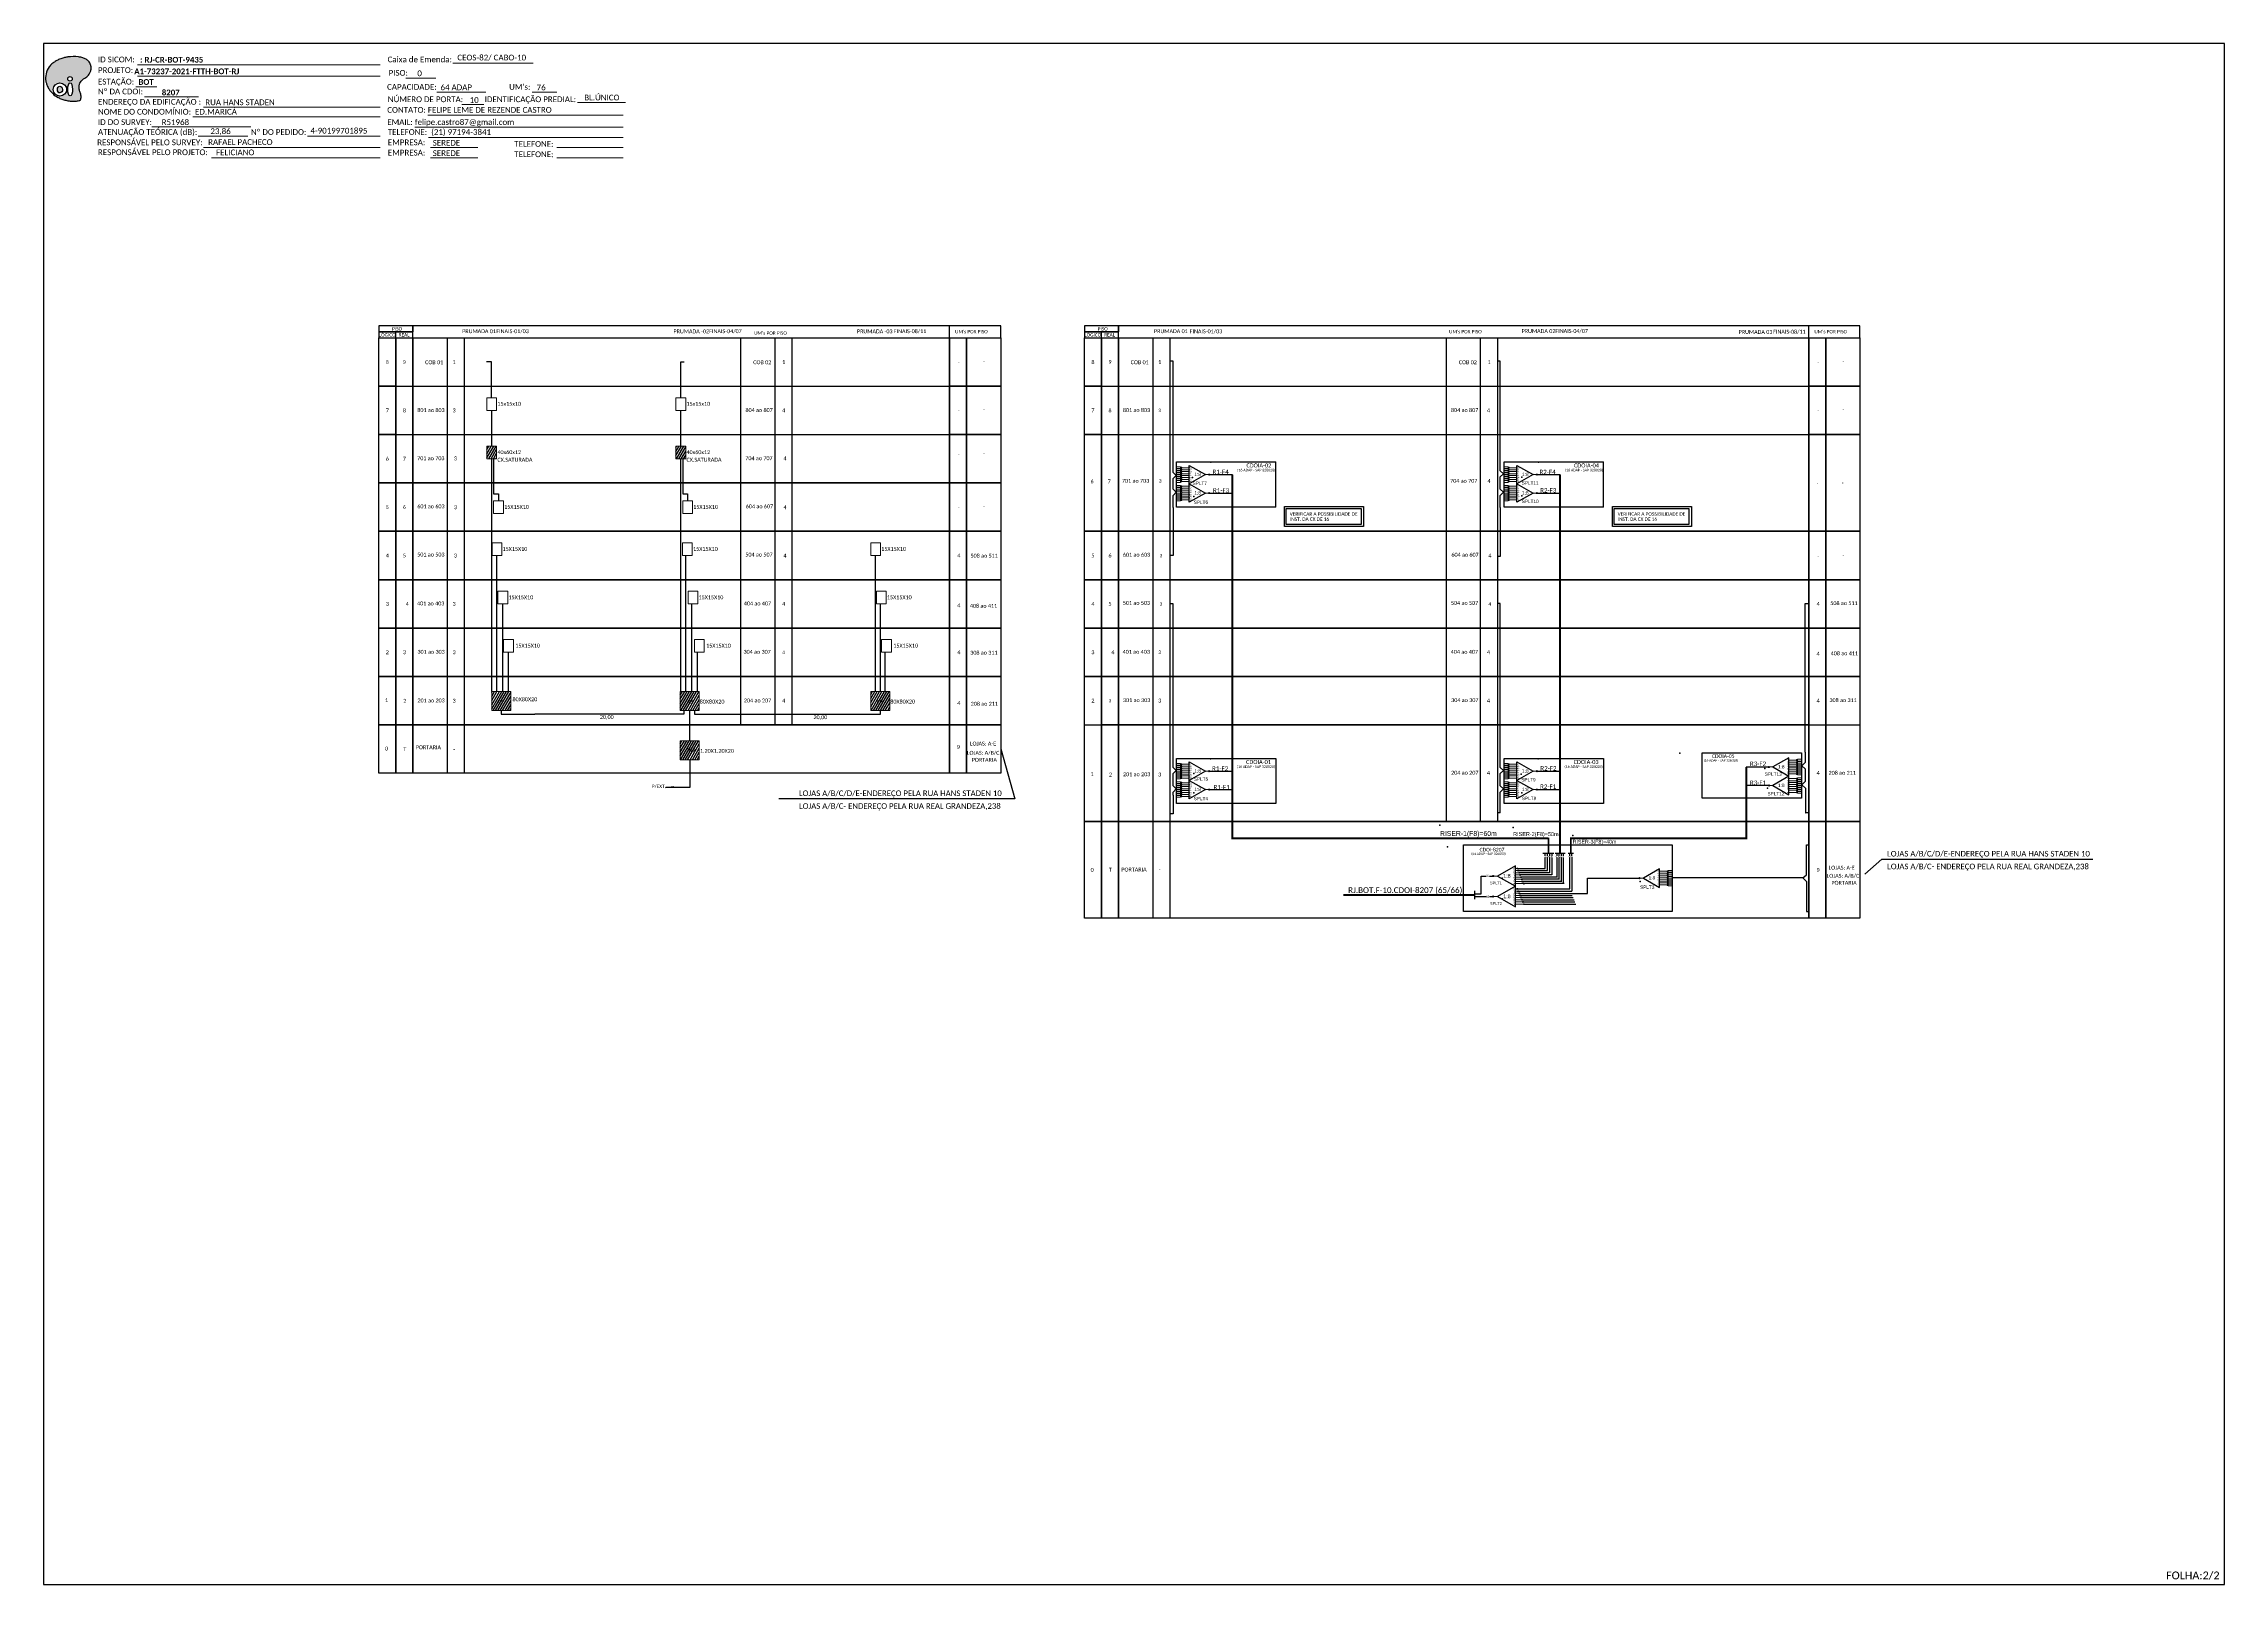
# Model space of a CAD drawing. Header units: metres. Extents: x -1646 to 84, y -452 to 146.
# Drawn here: x -757 to 84, y -452 to 142 of the extents above; entities that cross this region are included whole.
import ezdxf
from ezdxf.enums import TextEntityAlignment as Align

# ---------------------------------------------------------------- set-up
doc = ezdxf.new("R2010")
doc.units = ezdxf.units.M
doc.styles.add('ARIAL', font='arial.ttf')
doc.styles.get("Standard").update_dxf_attribs({"font": 'arial.ttf'})
doc.styles.add('WMF-Calibri0', font='calibri.ttf')
doc.styles.add('WMF-Calibri1', font='calibrib.ttf')
doc.linetypes.add('RESERVA', pattern='A,0.5,-0.15,["RESERVA",Standard,S=0.18,R=0,X=0,Y=-0.1],-1.3', length=1.95)
doc.dimstyles.get("Standard").update_dxf_attribs({"dimtxt": 0.18, "dimasz": 0.18, "dimexe": 0.18, "dimexo": 0.0625, "dimgap": 0.09, "dimtad": 0, "dimtih": 1, "dimtoh": 1, "dimdec": 4, "dimzin": 0, "dimdsep": 46, "dimtxsty": 'Standard', "dimcen": 0.09, "dimadec": 0, "dimazin": 0, "dimtfac": 1, "dimtdec": 4, "dimtofl": 0, "dimtmove": 0, "dimatfit": 3, "dimfxl": 0, "dimtolj": 1, "dimtzin": 0, "dimarcsym": 0})
pattern_1 = [(60, (-78.6707, -88.7463), (-0.6874077, 0.396875), [])]

# ---------------------------------------------------------------- blocks, each defined once
blk = doc.blocks.new('SPLITTER_')
blk.add_point((0, 0))
at = {"style": 'ARIAL', "flags": 4}
blk.add_attdef('SPLT', (0, -3.26), '', height=1.5, dxfattribs=at)
blk = doc.blocks.new('A$C415C251F')
at = {"color": 3}
blk.add_point((0, 0), dxfattribs=at)
blk = doc.blocks.new('LEG_CDOIA8_C-SPLT_ESQ')
at = {"color": 3, "extrusion": (0, 0, -1), "xscale": -1, "zscale": -1}
blk.add_blockref('A$C415C251F', (0, 0), dxfattribs=at)
at = {"color": 1, "style": 'WMF-Calibri0', "flags": 4}
blk.add_attdef('MODELO', text='', height=1.5, dxfattribs=at).set_placement((22.5, -4.5), align=Align.CENTER)
blk.add_attdef('CDO', (21.4, -2.6), '', height=2, dxfattribs=at)
at = {"style": 'ARIAL', "flags": 4}
blk.add_attdef('SPLITAGEM', text='', height=1.5, dxfattribs=at).set_placement((18.6, -12.6), align=Align.CENTER)
blk = doc.blocks.new('SPLT_1-8_SC-APC_ESQ')
at = {"color": 3, "lineweight": 0}
for points in [[(2.4, -3), (0, -3)], [(2.4, -4), (0, -4)], [(2.4, -4.2), (0, -4.2)], [(2.4, -5.2), (0, -5.2)], [(2.4, -5.3), (0, -5.3)], [(2.4, -6.3), (0, -6.3)], [(2.4, -6.5), (0, -6.5)], [(2.4, -7.5), (0, -7.5)], [(2.4, -7.6), (0, -7.6)], [(2.4, -8.6), (0, -8.6)], [(2.4, -8.8), (0, -8.8)], [(2.4, -9.8), (0, -9.8)], [(2.4, -9.9), (0, -9.9)], [(2.4, -10.9), (0, -10.9)], [(2.4, -11.1), (0, -11.1)], [(2.4, -12.1), (0, -12.1)], [(2.4, -3), (2.4, -4)], [(2.4, -4.2), (2.4, -5.2)], [(2.4, -5.3), (2.4, -6.3)], [(2.4, -6.5), (2.4, -7.5)], [(2.4, -7.6), (2.4, -8.6)], [(2.4, -8.8), (2.4, -9.8)], [(2.4, -9.9), (2.4, -10.9)], [(2.4, -11.1), (2.4, -12.1)], [(3, -3.5), (7.4, -3.5)], [(7.4, -4.7), (3, -4.7)], [(7.4, -5.8), (3, -5.8)], [(7.4, -7), (3, -7)], [(7.4, -8.1), (3, -8.1)], [(7.4, -9.3), (3, -9.3)], [(7.4, -10.4), (3, -10.4)], [(7.4, -11.6), (3, -11.6)]]:
    blk.add_lwpolyline(points, dxfattribs=at)
for points in [[(3, -3.2), (2.4, -3.2), (2.4, -3.8), (3, -3.8)], [(3, -4.4), (2.4, -4.4), (2.4, -5), (3, -5)], [(3, -5.5), (2.4, -5.5), (2.4, -6.1), (3, -6.1)], [(3, -6.7), (2.4, -6.7), (2.4, -7.3), (3, -7.3)], [(3, -7.8), (2.4, -7.8), (2.4, -8.4), (3, -8.4)], [(3, -9), (2.4, -9), (2.4, -9.6), (3, -9.6)], [(3, -10.1), (2.4, -10.1), (2.4, -10.7), (3, -10.7)], [(3, -11.3), (2.4, -11.3), (2.4, -11.9), (3, -11.9)]]:
    blk.add_lwpolyline(points, close=True, dxfattribs=at)
at = {"color": 1}
blk.add_lwpolyline([(7.4, -2.1), (17, -7.5), (7.4, -13), (7.4, -2.1)], dxfattribs=at)
at = {"color": 1, "lineweight": 0}
blk.add_lwpolyline([(17, -7.5), (19.3, -7.5)], dxfattribs=at)
at = {"color": 1, "style": 'ARIAL'}
for s, height, p in [('S2', 0.75, (7.6, -5)), ('S3', 0.75, (7.6, -6.2)), ('S4', 0.75, (7.6, -7.4)), ('S5', 0.75, (7.5, -8.6)), ('S6', 0.75, (7.6, -9.7)), ('S7', 0.75, (7.6, -10.8)), ('S8', 0.75, (7.6, -11.9)), ('S1', 0.75, (7.7, -3.8)), ('1:8', 2, (10.5, -8.4))]:
    blk.add_text(s, height=height, dxfattribs=at).set_placement(p)
blk = doc.blocks.new('SPLT_1-8_SC-APC')
at = {"color": 1, "lineweight": 0}
blk.add_lwpolyline([(-17, -7.5), (-19.3, -7.5)], dxfattribs=at)
at = {"color": 1}
blk.add_lwpolyline([(-7.4, -2.1), (-17, -7.5), (-7.4, -13), (-7.4, -2.1)], dxfattribs=at)
at = {"color": 3, "lineweight": 0}
for points in [[(-3, -3.5), (-7.4, -3.5)], [(-7.4, -4.7), (-3, -4.7)], [(-7.4, -5.8), (-3, -5.8)], [(-7.4, -7), (-3, -7)], [(-7.4, -8.1), (-3, -8.1)], [(-7.4, -9.3), (-3, -9.3)], [(-7.4, -10.4), (-3, -10.4)], [(-7.4, -11.6), (-3, -11.6)], [(-2.4, -3), (-2.4, -4)], [(-2.4, -3), (0, -3)], [(-2.4, -4), (0, -4)], [(-2.4, -4.2), (-2.4, -5.2)], [(-2.4, -4.2), (0, -4.2)], [(-2.4, -5.2), (0, -5.2)], [(-2.4, -5.3), (-2.4, -6.3)], [(-2.4, -5.3), (0, -5.3)], [(-2.4, -6.3), (0, -6.3)], [(-2.4, -6.5), (-2.4, -7.5)], [(-2.4, -6.5), (0, -6.5)], [(-2.4, -7.5), (0, -7.5)], [(-2.4, -7.6), (-2.4, -8.6)], [(-2.4, -7.6), (0, -7.6)], [(-2.4, -8.6), (0, -8.6)], [(-2.4, -8.8), (-2.4, -9.8)], [(-2.4, -8.8), (0, -8.8)], [(-2.4, -9.8), (0, -9.8)], [(-2.4, -9.9), (-2.4, -10.9)], [(-2.4, -9.9), (0, -9.9)], [(-2.4, -10.9), (0, -10.9)], [(-2.4, -11.1), (-2.4, -12.1)], [(-2.4, -11.1), (0, -11.1)], [(-2.4, -12.1), (0, -12.1)]]:
    blk.add_lwpolyline(points, dxfattribs=at)
for points in [[(-3, -3.2), (-2.4, -3.2), (-2.4, -3.8), (-3, -3.8)], [(-3, -4.4), (-2.4, -4.4), (-2.4, -5), (-3, -5)], [(-3, -5.5), (-2.4, -5.5), (-2.4, -6.1), (-3, -6.1)], [(-3, -6.7), (-2.4, -6.7), (-2.4, -7.3), (-3, -7.3)], [(-3, -7.8), (-2.4, -7.8), (-2.4, -8.4), (-3, -8.4)], [(-3, -9), (-2.4, -9), (-2.4, -9.6), (-3, -9.6)], [(-3, -10.1), (-2.4, -10.1), (-2.4, -10.7), (-3, -10.7)], [(-3, -11.3), (-2.4, -11.3), (-2.4, -11.9), (-3, -11.9)]]:
    blk.add_lwpolyline(points, close=True, dxfattribs=at)
at = {"color": 1, "style": 'ARIAL'}
for s, height, p in [('1:8', 2, (-13.9, -8.4)), ('S1', 0.75, (-8.7, -3.8)), ('S2', 0.75, (-8.7, -5)), ('S3', 0.75, (-8.7, -6.2)), ('S4', 0.75, (-8.7, -7.4)), ('S5', 0.75, (-8.7, -8.6)), ('S6', 0.75, (-8.7, -9.7)), ('S7', 0.75, (-8.7, -10.8)), ('S8', 0.75, (-8.7, -11.9))]:
    blk.add_text(s, height=height, dxfattribs=at).set_placement(p)
blk = doc.blocks.new('OI')
h = blk.add_hatch(color=40)
edge = h.paths.add_edge_path()
edge.add_spline(control_points=[(4.35, -0.67), (3.92, -0.99), (3.26, -1.5), (2.81, -2.59), (2.9, -3.5), (3.06, -4.27), (3.31, -4.85), (3.37, -5.39), (3.4, -5.88), (3.2, -6.4), (2.54, -6.61), (1.65, -6.63), (0.55, -6.67), (-0.56, -6.42), (-1.61, -6.14), (-2.77, -5.61), (-3.92, -4.77), (-4.89, -3.7), (-5.34, -2.65), (-5.6, -1.94), (-5.85, -0.96), (-5.71, 0.47), (-5.1, 2.02), (-4.14, 3.02), (-3.3, 3.61), (-2.37, 4.16), (-1.36, 4.44), (-0.56, 4.7), (0.79, 4.85), (2.24, 4.97), (3.79, 4.57), (4.67, 4.21), (5.44, 3.65), (5.76, 2.99), (6.03, 2.21), (6.01, 1.46), (5.72, 0.64), (5.31, 0.08), (4.88, -0.38), (4.51, -0.55), (4.35, -0.67)], knot_values=[0, 0, 0, 0, 1.60434, 2.417191, 3.427595, 4.282808, 4.776746, 5.304182, 5.888771, 6.258406, 6.858137, 7.79129, 8.986195, 10.124242, 11.187857, 12.242908, 13.953784, 15.414161, 16.515391, 17.349188, 17.675853, 19.552021, 21.515531, 22.568638, 23.63245, 24.621084, 25.782718, 26.745347, 27.142653, 29.870543, 31.004649, 31.921532, 32.709589, 33.801391, 34.042471, 35.192333, 35.971461, 36.628871, 37.254359, 37.836911, 37.836911, 37.836911, 37.836911], degree=3, periodic=0)
h.paths.add_polyline_path([(1.13, -0.87, -1), (-0.04, -0.87, -1)], flags=16)
edge = h.paths.add_edge_path(flags=16)
edge.add_ellipse((0.56, -3.59), major_axis=(-0.02, 1.71), ratio=0.361305, start_angle=0, end_angle=360)
h.paths.add_polyline_path([(-0.36, -3.62, -1), (-3.8, -3.62, -1)], flags=16)
edge = h.paths.add_edge_path(flags=0)
edge.add_ellipse((-2.08, -3.62), major_axis=(0, 0.885), ratio=0.758294, start_angle=0, end_angle=360)
at = {"color": 40}
for centre, radius in [((-2.08, -3.62), 1.72), ((0.54, -0.87), 0.587)]:
    blk.add_circle(centre, radius, dxfattribs=at)
blk.add_ellipse((-2.08, -3.62), major_axis=(0, 0.885), ratio=0.758294, start_param=-3.141592653589792, end_param=3.141592653589792, dxfattribs=at)
blk.add_ellipse((0.56, -3.59), major_axis=(-0.02, 1.71), ratio=0.361305, dxfattribs=at)
at = {"color": 40, "start_tangent": (-0.800898, -0.598801), "end_tangent": (-0.800898, -0.598801)}
blk.add_spline([(4.35, -0.67), (3.2, -1.78), (2.9, -2.54), (2.92, -3.55), (3.12, -4.38), (3.28, -4.85), (3.37, -5.37), (3.35, -5.95), (3.2, -6.29), (2.66, -6.55), (1.73, -6.63), (0.54, -6.62), (-0.58, -6.41), (-1.6, -6.11), (-2.56, -5.67), (-3.95, -4.67), (-4.89, -3.56), (-5.37, -2.56), (-5.64, -1.78), (-5.72, -1.46), (-5.63, 0.42), (-4.84, 2.22), (-4.13, 2.99), (-3.27, 3.62), (-2.4, 4.09), (-1.3, 4.47), (-0.37, 4.72), (0.02, 4.77), (2.75, 4.8), (3.85, 4.53), (4.69, 4.16), (5.31, 3.68), (5.85, 2.73), (5.93, 2.5), (5.94, 1.35), (5.67, 0.62), (5.29, 0.08), (4.84, -0.36), (4.35, -0.67)], degree=3, dxfattribs=at)

msp = doc.modelspace()

# ---------------------------------------------------------------- hatches: boundary and pattern name
h = msp.add_hatch()
h.set_pattern_fill('ANSI31', color=1, scale=0.25, angle=15, style=0)
h.set_pattern_definition(pattern_1)
h.paths.add_polyline_path([(-584.08, -13.5), (-585.96, -13.5), (-585.96, -18.41), (-582.19, -18.41), (-582.19, -13.5)])
h = msp.add_hatch()
h.set_pattern_fill('ANSI31', color=1, scale=0.25, angle=15, style=0)
h.set_pattern_definition(pattern_1)
h.paths.add_polyline_path([(-511.17, -13.5), (-513.05, -13.5), (-513.05, -18.41), (-509.28, -18.41), (-509.28, -13.5)])
h = msp.add_hatch(color=3)
h.dxf.hatch_style = 1
edge = h.paths.add_edge_path()
edge.add_arc((-307.38, -24.51), 0.221, 0, 360)
h = msp.add_hatch(color=3)
h.dxf.hatch_style = 1
edge = h.paths.add_edge_path()
edge.add_arc((-181.03, -24.51), 0.221, 0, 360)
h = msp.add_hatch(color=3)
h.dxf.hatch_style = 1
edge = h.paths.add_edge_path()
edge.add_arc((-307.38, -31.64), 0.221, 0, 360)
h = msp.add_hatch(color=3)
h.dxf.hatch_style = 1
edge = h.paths.add_edge_path()
edge.add_arc((-181.03, -31.64), 0.221, 0, 360)
h = msp.add_hatch()
h.set_pattern_fill('ANSI31', color=1, scale=0.25, angle=15, style=0)
h.set_pattern_definition(pattern_1)
h.paths.add_polyline_path([(-576.77, -108.15), (-584.08, -108.15), (-584.08, -115.46), (-576.77, -115.46)])
h.paths.add_polyline_path([(-581.75, -113.18), (-579.1, -113.18), (-579.1, -111.18), (-581.75, -111.18)], flags=24)
h.paths.add_polyline_path([(-504.06, -108.15), (-511.37, -108.15), (-511.37, -115.46), (-504.06, -115.46)])
h.paths.add_polyline_path([(-508.42, -113.18), (-505.77, -113.18), (-505.77, -111.18), (-508.42, -111.18)], flags=24)
h.paths.add_polyline_path([(-430.56, -108.15), (-437.87, -108.15), (-437.87, -115.46), (-430.56, -115.46)])
h.paths.add_polyline_path([(-435.78, -113.18), (-433.13, -113.18), (-433.13, -111.18), (-435.78, -111.18)], flags=24)
h.paths.add_polyline_path([(-504.15, -113.18), (-493.94, -113.18), (-493.94, -110.89), (-504.15, -110.89)], flags=9)
h.paths.add_polyline_path([(-430.65, -113.18), (-420.44, -113.18), (-420.44, -110.89), (-430.65, -110.89)], flags=9)
at = {"linetype": 'Continuous'}
h = msp.add_hatch(dxfattribs=at)
h.set_pattern_fill('ANSI31', color=1, scale=0.25, angle=15, style=0)
h.set_pattern_definition([(60, (-761.4748, -540.8743), (-0.6874077, 0.396875), [])])
h.paths.add_polyline_path([(-504.06, -127.18), (-511.37, -127.18), (-511.37, -134.49), (-504.06, -134.49)])
h.paths.add_polyline_path([(-508.79, -131.84), (-505.17, -131.84), (-505.17, -129.86), (-508.79, -129.86)], flags=24)
h.paths.add_polyline_path([(-503.93, -132.11), (-491.89, -132.11), (-491.89, -130.1), (-503.93, -130.1)], flags=9)
h = msp.add_hatch(color=3)
h.dxf.hatch_style = 1
edge = h.paths.add_edge_path()
edge.add_arc((-307.38, -138.83), 0.221, 0, 360)
h = msp.add_hatch(color=3)
h.dxf.hatch_style = 1
edge = h.paths.add_edge_path()
edge.add_arc((-181.03, -138.83), 0.221, 0, 360)
h = msp.add_hatch(color=3)
h.dxf.hatch_style = 1
edge = h.paths.add_edge_path()
edge.add_arc((-91.59, -137.25), 0.221, 0, 360)
h = msp.add_hatch(color=3)
h.dxf.hatch_style = 1
edge = h.paths.add_edge_path()
edge.add_arc((-307.38, -145.96), 0.221, 0, 360)
h = msp.add_hatch(color=3)
h.dxf.hatch_style = 1
edge = h.paths.add_edge_path()
edge.add_arc((-181.03, -145.96), 0.221, 0, 360)
h = msp.add_hatch(color=3)
h.dxf.hatch_style = 1
edge = h.paths.add_edge_path()
edge.add_arc((-91.41, -144.37), 0.221, 0, 360)
h = msp.add_hatch(color=3)
h.dxf.hatch_style = 1
edge = h.paths.add_edge_path()
edge.add_arc((-188.58, -176.36), 0.176, 0, 360)
h = msp.add_hatch(color=3)
h.dxf.hatch_style = 1
edge = h.paths.add_edge_path()
edge.add_arc((-197.85, -179.28), 0.233, 0, 360)
h = msp.add_hatch(color=3)
h.dxf.hatch_style = 1
edge = h.paths.add_edge_path()
edge.add_arc((-197.85, -179.28), 0.186, 0, 360)
h = msp.add_hatch(color=3)
h.dxf.hatch_style = 1
edge = h.paths.add_edge_path()
edge.add_arc((-188.58, -184.26), 0.176, 0, 360)
h = msp.add_hatch(color=3)
h.dxf.hatch_style = 1
edge = h.paths.add_edge_path()
edge.add_arc((-188.22, -177.19), 0.176, 0, 360)
h = msp.add_hatch(color=3)
h.dxf.hatch_style = 1
edge = h.paths.add_edge_path()
edge.add_arc((-188.22, -185.1), 0.176, 0, 360)
h = msp.add_hatch(color=3)
h.dxf.hatch_style = 1
edge = h.paths.add_edge_path()
edge.add_arc((-187.86, -178.03), 0.176, 0, 360)
h = msp.add_hatch(color=3)
h.dxf.hatch_style = 1
edge = h.paths.add_edge_path()
edge.add_arc((-187.5, -178.87), 0.176, 0, 360)
h = msp.add_hatch(color=3)
h.dxf.hatch_style = 1
edge = h.paths.add_edge_path()
edge.add_arc((-187.13, -179.7), 0.176, 0, 360)
h = msp.add_hatch(color=3)
h.dxf.hatch_style = 1
edge = h.paths.add_edge_path()
edge.add_arc((-186.77, -180.54), 0.176, 0, 360)
h = msp.add_hatch(color=3)
h.dxf.hatch_style = 1
edge = h.paths.add_edge_path()
edge.add_arc((-186.41, -181.38), 0.176, 0, 360)
h = msp.add_hatch(color=3)
h.dxf.hatch_style = 1
edge = h.paths.add_edge_path()
edge.add_arc((-186.04, -182.21), 0.176, 0, 360)
h = msp.add_hatch(color=3)
h.dxf.hatch_style = 1
edge = h.paths.add_edge_path()
edge.add_arc((-141.44, -180.08), 0.221, 0, 360)
h = msp.add_hatch(color=3)
h.dxf.hatch_style = 1
edge = h.paths.add_edge_path()
edge.add_arc((-197.85, -187.19), 0.233, 0, 360)
h = msp.add_hatch(color=3)
h.dxf.hatch_style = 1
edge = h.paths.add_edge_path()
edge.add_arc((-187.86, -185.94), 0.176, 0, 360)
h = msp.add_hatch(color=3)
h.dxf.hatch_style = 1
edge = h.paths.add_edge_path()
edge.add_arc((-187.5, -186.77), 0.176, 0, 360)
h = msp.add_hatch(color=3)
h.dxf.hatch_style = 1
edge = h.paths.add_edge_path()
edge.add_arc((-187.13, -187.61), 0.176, 0, 360)
h = msp.add_hatch(color=3)
h.dxf.hatch_style = 1
edge = h.paths.add_edge_path()
edge.add_arc((-186.77, -188.45), 0.176, 0, 360)
h = msp.add_hatch(color=3)
h.dxf.hatch_style = 1
edge = h.paths.add_edge_path()
edge.add_arc((-186.41, -189.28), 0.176, 0, 360)
h = msp.add_hatch(color=3)
h.dxf.hatch_style = 1
edge = h.paths.add_edge_path()
edge.add_arc((-186.04, -190.12), 0.176, 0, 360)

# ---------------------------------------------------------------- linework, layer by layer
for p, q in [((-621.04, 28.2), (-614.45, 28.2)), ((-621.04, 9.56), (-621.04, 28.2)), ((-614.45, 28.2), (-501.12, 28.2)), ((-614.45, 28.2), (-537.71, 28.2)), ((-614.45, 9.56), (-614.45, 28.2)), ((-614.45, 28.2), (-614.45, 9.56)), ((-601.27, 28.2), (-601.27, -102.32)), ((-594.68, 28.2), (-594.68, -102.32)), ((-531.67, 28.2), (-407.57, 28.2)), ((-387.8, 32.89), (-407.58, 32.89)), ((-407.57, 28.2), (-407.57, 9.56)), ((-387.8, 28.2), (-387.8, 32.89)), ((-348.94, 28.2), (-342.35, 28.2)), ((-348.94, 9.56), (-348.94, 28.2)), ((-342.35, 28.2), (-229.02, 28.2)), ((-342.35, 28.2), (-265.62, 28.2)), ((-342.35, 9.56), (-342.35, 28.2)), ((-342.35, 28.2), (-342.35, 9.56)), ((-329.17, 28.2), (-329.17, -139.61)), ((-322.58, 28.2), (-322.58, -139.61)), ((-259.57, 28.2), (-76.19, 28.2)), ((-56.42, 32.89), (-76.2, 32.89)), ((-76.19, 28.2), (-76.19, 9.56)), ((-56.42, 28.2), (-56.42, 32.89)), ((-621.04, 9.56), (-614.45, 9.56)), ((-621.04, -9.09), (-621.04, 9.56)), ((-614.45, 9.56), (-407.57, 9.56)), ((-614.45, -9.09), (-614.45, 9.56)), ((-614.45, 9.56), (-614.45, -9.09)), ((-601.27, 9.56), (-601.27, -120.97)), ((-594.68, 9.56), (-594.68, -120.97)), ((-407.57, 9.56), (-407.57, -9.09)), ((-348.94, 9.56), (-342.35, 9.56)), ((-348.94, -9.09), (-348.94, 9.56)), ((-342.35, 9.56), (-76.19, 9.56)), ((-342.35, -9.09), (-342.35, 9.56)), ((-342.35, 9.56), (-342.35, -9.09)), ((-329.17, 9.56), (-329.17, -158.26)), ((-322.58, 9.56), (-322.58, -158.26)), ((-76.19, 9.56), (-76.19, -9.09)), ((-621.04, -9.09), (-614.45, -9.09)), ((-621.04, -27.73), (-621.04, -9.09)), ((-614.45, -9.09), (-407.57, -9.09)), ((-614.45, -27.73), (-614.45, -9.09)), ((-614.45, -9.09), (-614.45, -27.73)), ((-601.27, -9.09), (-601.27, -139.61)), ((-594.68, -9.09), (-594.68, -139.61)), ((-407.57, -9.09), (-407.57, -27.73)), ((-348.94, -9.09), (-342.35, -9.09)), ((-348.94, -46.38), (-348.94, -9.09)), ((-342.35, -9.09), (-76.19, -9.09)), ((-342.35, -46.38), (-342.35, -9.09)), ((-342.35, -9.09), (-342.35, -46.38)), ((-329.17, -9.09), (-329.17, -195.55)), ((-322.58, -9.09), (-322.58, -195.55)), ((-76.19, -9.09), (-76.19, -46.38)), ((-614.45, -27.73), (-621.04, -27.73)), ((-621.04, -27.73), (-614.45, -27.73)), ((-621.04, -46.38), (-621.04, -27.73)), ((-407.57, -27.73), (-614.45, -27.73)), ((-614.45, -27.73), (-407.57, -27.73)), ((-614.45, -46.38), (-614.45, -27.73)), ((-614.45, -27.73), (-614.45, -46.38)), ((-407.57, -27.73), (-407.57, -46.38)), ((-614.45, -46.38), (-621.04, -46.38)), ((-621.04, -46.38), (-614.45, -46.38)), ((-621.04, -65.03), (-621.04, -46.38)), ((-407.57, -46.38), (-614.45, -46.38)), ((-614.45, -46.38), (-407.57, -46.38)), ((-614.45, -65.03), (-614.45, -46.38)), ((-614.45, -46.38), (-614.45, -65.03)), ((-407.57, -46.38), (-407.57, -65.03)), ((-342.35, -46.38), (-348.94, -46.38)), ((-348.94, -46.38), (-342.35, -46.38)), ((-348.94, -65.03), (-348.94, -46.38)), ((-76.19, -46.38), (-342.35, -46.38)), ((-342.35, -46.38), (-76.19, -46.38)), ((-342.35, -65.03), (-342.35, -46.38)), ((-342.35, -46.38), (-342.35, -65.03)), ((-76.19, -46.38), (-76.19, -65.03)), ((-614.45, -65.03), (-621.04, -65.03)), ((-621.04, -65.03), (-614.45, -65.03)), ((-621.04, -83.67), (-621.04, -65.03)), ((-407.57, -65.03), (-614.45, -65.03)), ((-614.45, -65.03), (-407.57, -65.03)), ((-614.45, -83.67), (-614.45, -65.03)), ((-614.45, -65.03), (-614.45, -83.67)), ((-407.57, -65.03), (-407.57, -83.67)), ((-342.35, -65.03), (-348.94, -65.03)), ((-348.94, -65.03), (-342.35, -65.03)), ((-348.94, -83.67), (-348.94, -65.03)), ((-76.19, -65.03), (-342.35, -65.03)), ((-342.35, -65.03), (-76.19, -65.03)), ((-342.35, -83.67), (-342.35, -65.03)), ((-342.35, -65.03), (-342.35, -83.67)), ((-76.19, -65.03), (-76.19, -83.67)), ((-614.45, -83.67), (-621.04, -83.67)), ((-621.04, -83.67), (-614.45, -83.67)), ((-621.04, -102.32), (-621.04, -83.67)), ((-407.57, -83.67), (-614.45, -83.67)), ((-614.45, -83.67), (-407.57, -83.67)), ((-614.45, -102.32), (-614.45, -83.67)), ((-614.45, -83.67), (-614.45, -102.32)), ((-407.57, -83.67), (-407.57, -102.32)), ((-342.35, -83.67), (-348.94, -83.67)), ((-348.94, -83.67), (-342.35, -83.67)), ((-348.94, -102.32), (-348.94, -83.67)), ((-76.19, -83.67), (-342.35, -83.67)), ((-342.35, -83.67), (-76.19, -83.67)), ((-342.35, -102.32), (-342.35, -83.67)), ((-342.35, -83.67), (-342.35, -102.32)), ((-76.19, -83.67), (-76.19, -102.32)), ((-614.45, -102.32), (-621.04, -102.32)), ((-621.04, -102.32), (-614.45, -102.32)), ((-621.04, -120.97), (-621.04, -102.32)), ((-407.57, -102.32), (-614.45, -102.32)), ((-614.45, -102.32), (-407.57, -102.32)), ((-614.45, -120.97), (-614.45, -102.32)), ((-614.45, -102.32), (-614.45, -120.97)), ((-407.57, -102.32), (-407.57, -120.97)), ((-342.35, -102.32), (-348.94, -102.32)), ((-348.94, -102.32), (-342.35, -102.32)), ((-348.94, -139.61), (-348.94, -102.32)), ((-76.19, -102.32), (-342.35, -102.32)), ((-342.35, -102.32), (-76.19, -102.32)), ((-342.35, -139.61), (-342.35, -102.32)), ((-342.35, -102.32), (-342.35, -139.61)), ((-76.19, -102.32), (-76.19, -139.61)), ((-614.45, -120.97), (-621.04, -120.97)), ((-621.04, -120.97), (-614.45, -120.97)), ((-621.04, -139.61), (-621.04, -120.97)), ((-407.57, -120.97), (-614.45, -120.97)), ((-614.45, -120.97), (-407.57, -120.97)), ((-614.45, -139.61), (-614.45, -120.97)), ((-614.45, -120.97), (-614.45, -139.61)), ((-407.57, -120.97), (-407.57, -139.61)), ((-342.35, -120.97), (-348.94, -120.97)), ((-348.94, -120.97), (-342.35, -120.97)), ((-348.94, -158.26), (-348.94, -120.97)), ((-76.19, -120.97), (-342.35, -120.97)), ((-342.35, -120.97), (-76.19, -120.97)), ((-342.35, -158.26), (-342.35, -120.97)), ((-342.35, -120.97), (-342.35, -158.26)), ((-76.19, -120.97), (-76.19, -158.26)), ((-507.72, -127.62), (-507.72, -127.62)), ((-614.45, -139.61), (-621.04, -139.61)), ((-407.57, -139.61), (-614.45, -139.61)), ((-342.35, -158.26), (-348.94, -158.26)), ((-348.94, -158.26), (-342.35, -158.26)), ((-348.94, -195.55), (-348.94, -158.26)), ((-342.35, -158.26), (-193.02, -158.26)), ((-342.35, -195.55), (-342.35, -158.26)), ((-342.35, -158.26), (-342.35, -195.55)), ((-196.26, -158.26), (-342.35, -158.26)), ((-76.19, -158.26), (-196.26, -158.26)), ((-196.26, -158.26), (-76.19, -158.26)), ((-76.19, -158.26), (-76.19, -195.55)), ((-342.35, -195.55), (-348.94, -195.55)), ((-76.19, -195.55), (-342.35, -195.55))]:
    msp.add_line(p, q)
at = {"color": 3}
msp.add_line((-199.28, -179.28), (-197.85, -179.28), dxfattribs=at)
at = {"color": 7}
msp.add_lwpolyline([(-756.89, -452.36), (84.11, -452.36), (84.11, 141.64), (-756.89, 141.64)], close=True, dxfattribs=at)
at = {"lineweight": 0}
for points in [[(-720.66, 133.52), (-627.16, 133.52)], [(-720.66, 129.05), (-627.16, 129.05)], [(-617.26, 128.36), (-605.59, 128.36)], [(-599.05, 134.13), (-568.12, 134.13)], [(-721.3, 124.95), (-713.24, 124.95)], [(-605.27, 122.93), (-586.34, 122.93)], [(-715.17, 109.59), (-676.96, 109.59)], [(-699.37, 113.36), (-627.16, 113.36)], [(-695.17, 117.19), (-627.16, 117.19)], [(-613.72, 109.38), (-533.39, 109.38)], [(-608.75, 114.07), (-533.39, 114.07)], [(-608.44, 105.39), (-533.39, 105.39)]]:
    msp.add_lwpolyline(points, dxfattribs=at)
at = {"color": 7, "lineweight": 0}
for points in [[(-718.02, 121.17), (-697.14, 121.17)], [(-595.65, 118.16), (-587.11, 118.16)], [(-568.42, 122.93), (-558.99, 122.93)], [(-550.96, 118.96), (-532.46, 118.96)], [(-697.28, 105.94), (-678.19, 105.94)], [(-695.17, 101.56), (-627.16, 101.56)], [(-655.15, 105.94), (-627.13, 105.94)], [(-607.7, 101.56), (-589.48, 101.56)], [(-558.95, 101.56), (-533.39, 101.56)], [(-692.11, 97.58), (-627.16, 97.58)], [(-607.7, 97.58), (-589.48, 97.58)], [(-558.95, 97.58), (-533.39, 97.58)], [(-188.58, -176.36), (-189.22, -176.36)], [(-189.22, -177.19), (-188.22, -177.19)], [(-189.22, -178.03), (-187.86, -178.03)], [(-189.22, -178.87), (-187.5, -178.87)], [(-189.22, -179.7), (-187.13, -179.7)], [(-189.22, -180.54), (-186.94, -180.54)], [(-189.22, -181.38), (-186.41, -181.38)], [(-189.22, -182.21), (-186.04, -182.21)], [(-188.58, -184.26), (-189.22, -184.26)], [(-189.22, -185.1), (-188.22, -185.1)], [(-189.22, -185.94), (-187.86, -185.94)], [(-189.22, -186.77), (-187.5, -186.77)], [(-189.22, -187.61), (-187.13, -187.61)], [(-189.22, -188.45), (-186.94, -188.45)], [(-189.22, -189.28), (-186.41, -189.28)], [(-189.22, -190.12), (-186.04, -190.12)]]:
    msp.add_lwpolyline(points, dxfattribs=at)
at = {"color": 0}
for points in [[(-627.63, 30.55), (-614.45, 30.55), (-614.45, 32.89), (-627.63, 32.89)], [(-627.63, 28.2), (-614.45, 28.2), (-614.45, 30.55), (-627.63, 30.55)], [(-355.53, 30.55), (-342.35, 30.55), (-342.35, 32.89), (-355.53, 32.89)], [(-355.53, 28.2), (-342.35, 28.2), (-342.35, 30.55), (-355.53, 30.55)]]:
    msp.add_lwpolyline(points, close=True, dxfattribs=at)
for points in [[(-627.63, 28.2), (-621.04, 28.2), (-621.04, 9.56), (-627.63, 9.56)], [(-407.57, 28.2), (-400.98, 28.2), (-400.98, 9.56), (-407.57, 9.56)], [(-400.98, 28.2), (-387.8, 28.2), (-387.8, 9.56), (-400.98, 9.56)], [(-355.53, 28.2), (-348.94, 28.2), (-348.94, 9.56), (-355.53, 9.56)], [(-76.19, 28.2), (-69.6, 28.2), (-69.6, 9.56), (-76.19, 9.56)], [(-69.6, 28.2), (-56.42, 28.2), (-56.42, 9.56), (-69.6, 9.56)], [(-627.63, 9.56), (-621.04, 9.56), (-621.04, -9.09), (-627.63, -9.09)], [(-407.57, 9.56), (-400.98, 9.56), (-400.98, -9.09), (-407.57, -9.09)], [(-400.98, 9.56), (-387.8, 9.56), (-387.8, -9.09), (-400.98, -9.09)], [(-355.53, 9.56), (-348.94, 9.56), (-348.94, -9.09), (-355.53, -9.09)], [(-76.19, 9.56), (-69.6, 9.56), (-69.6, -9.09), (-76.19, -9.09)], [(-69.6, 9.56), (-56.42, 9.56), (-56.42, -9.09), (-69.6, -9.09)], [(-627.63, -9.09), (-621.04, -9.09), (-621.04, -27.73), (-627.63, -27.73)], [(-407.57, -9.09), (-400.98, -9.09), (-400.98, -27.73), (-407.57, -27.73)], [(-400.98, -9.09), (-387.8, -9.09), (-387.8, -27.73), (-400.98, -27.73)], [(-355.53, -9.09), (-348.94, -9.09), (-348.94, -46.38), (-355.53, -46.38)], [(-76.19, -9.09), (-69.6, -9.09), (-69.6, -46.38), (-76.19, -46.38)], [(-69.6, -9.09), (-56.42, -9.09), (-56.42, -46.38), (-69.6, -46.38)], [(-627.63, -27.73), (-621.04, -27.73), (-621.04, -46.38), (-627.63, -46.38)], [(-407.57, -27.73), (-400.98, -27.73), (-400.98, -46.38), (-407.57, -46.38)], [(-400.98, -27.73), (-387.8, -27.73), (-387.8, -46.38), (-400.98, -46.38)], [(-627.63, -46.38), (-621.04, -46.38), (-621.04, -65.03), (-627.63, -65.03)], [(-407.57, -46.38), (-400.98, -46.38), (-400.98, -65.03), (-407.57, -65.03)], [(-400.98, -46.38), (-387.8, -46.38), (-387.8, -65.03), (-400.98, -65.03)], [(-355.53, -46.38), (-348.94, -46.38), (-348.94, -65.03), (-355.53, -65.03)], [(-76.19, -46.38), (-69.6, -46.38), (-69.6, -65.03), (-76.19, -65.03)], [(-69.6, -46.38), (-56.42, -46.38), (-56.42, -65.03), (-69.6, -65.03)], [(-627.63, -65.03), (-621.04, -65.03), (-621.04, -83.67), (-627.63, -83.67)], [(-407.57, -65.03), (-400.98, -65.03), (-400.98, -83.67), (-407.57, -83.67)], [(-400.98, -65.03), (-387.8, -65.03), (-387.8, -83.67), (-400.98, -83.67)], [(-355.53, -65.03), (-348.94, -65.03), (-348.94, -83.67), (-355.53, -83.67)], [(-76.19, -65.03), (-69.6, -65.03), (-69.6, -83.67), (-76.19, -83.67)], [(-69.6, -65.03), (-56.42, -65.03), (-56.42, -83.67), (-69.6, -83.67)], [(-627.63, -83.67), (-621.04, -83.67), (-621.04, -102.32), (-627.63, -102.32)], [(-407.57, -83.67), (-400.98, -83.67), (-400.98, -102.32), (-407.57, -102.32)], [(-400.98, -83.67), (-387.8, -83.67), (-387.8, -102.32), (-400.98, -102.32)], [(-355.53, -83.67), (-348.94, -83.67), (-348.94, -102.32), (-355.53, -102.32)], [(-76.19, -83.67), (-69.6, -83.67), (-69.6, -102.32), (-76.19, -102.32)], [(-69.6, -83.67), (-56.42, -83.67), (-56.42, -102.32), (-69.6, -102.32)], [(-627.63, -102.32), (-621.04, -102.32), (-621.04, -120.97), (-627.63, -120.97)], [(-407.57, -102.32), (-400.98, -102.32), (-400.98, -120.97), (-407.57, -120.97)], [(-400.98, -102.32), (-387.8, -102.32), (-387.8, -120.97), (-400.98, -120.97)], [(-627.63, -120.97), (-621.04, -120.97), (-621.04, -139.61), (-627.63, -139.61)], [(-407.57, -120.97), (-400.98, -120.97), (-400.98, -139.61), (-407.57, -139.61)], [(-400.98, -120.97), (-387.8, -120.97), (-387.8, -139.61), (-400.98, -139.61)], [(-355.53, -120.97), (-348.94, -120.97), (-348.94, -158.26), (-355.53, -158.26)], [(-76.19, -120.97), (-69.6, -120.97), (-69.6, -158.26), (-76.19, -158.26)], [(-69.6, -120.97), (-56.42, -120.97), (-56.42, -158.26), (-69.6, -158.26)], [(-355.53, -158.26), (-348.94, -158.26), (-348.94, -195.55), (-355.53, -195.55)], [(-76.19, -158.26), (-69.6, -158.26), (-69.6, -195.55), (-76.19, -195.55)], [(-69.6, -158.26), (-56.42, -158.26), (-56.42, -195.55), (-69.6, -195.55)]]:
    msp.add_lwpolyline(points, close=True)
for points in [[(-621.04, 28.2), (-621.04, 30.55)], [(-614.45, 32.89), (-614.45, 30.55)], [(-407.58, 32.89), (-614.45, 32.89)], [(-488.13, 28.2), (-488.13, -120.97)], [(-474.95, 28.2), (-474.95, -120.97)], [(-468.36, 28.2), (-468.36, -120.97)], [(-407.58, 28.2), (-407.58, 32.89)], [(-348.94, 28.2), (-348.94, 30.55)], [(-342.35, 32.89), (-342.35, 30.55)], [(-76.2, 32.89), (-342.35, 32.89)], [(-216.03, 28.2), (-216.03, -158.26)], [(-202.85, 28.2), (-202.85, -158.26)], [(-196.26, 28.2), (-196.26, -158.26)], [(-76.2, 28.2), (-76.2, 32.89)], [(-355.53, -139.61), (-355.53, -102.32), (-348.94, -102.32), (-348.94, -139.61)], [(-76.19, -139.61), (-76.19, -102.32), (-69.6, -102.32), (-69.6, -139.61)], [(-69.6, -139.61), (-69.6, -102.32), (-56.42, -102.32), (-56.42, -139.61)], [(-434.21, -116.89), (-434.21, -115.46)]]:
    msp.add_lwpolyline(points)
at = {"color": 3}
for points in [[(-584.1, 5.14), (-584.1, 18.99), (-586.08, 18.99)], [(-511.19, 5.14), (-511.19, 18.99)], [(-511.19, 18.99), (-509.87, 18.99)], [(-321.32, -23.64), (-321.32, 19.2), (-322.58, 19.2)], [(-195.14, -23), (-195.14, 19.21), (-196.26, 19.21)], [(-584.08, -13.5), (-584.08, 0.24)], [(-511.17, -13.5), (-511.17, 0.24)], [(-584.08, -108.15), (-584.08, -18.41)], [(-583.35, -18.41), (-583.35, -31.88), (-581.46, -31.88), (-581.46, -34.6)], [(-511.17, -108.15), (-511.17, -18.41)], [(-510.44, -18.41), (-510.44, -31.88), (-508.56, -31.88), (-508.56, -34.6)], [(-321.32, -30.11), (-321.32, -26.05), (-320.07, -24.85), (-321.32, -23.64), (-321.32, -23.64)], [(-195.14, -30.11), (-195.14, -25.41), (-193.89, -24.2), (-195.14, -23), (-195.14, -23)], [(-321.32, -37.22), (-321.32, -32.52), (-320.07, -31.31), (-321.32, -30.11), (-321.32, -30.11)], [(-195.14, -37.22), (-195.14, -32.52), (-193.89, -31.31), (-195.14, -30.1), (-195.14, -30.1)], [(-321.32, -37.22), (-321.32, -55.7), (-322.58, -55.7)], [(-195.14, -37.22), (-195.14, -56.11), (-196.26, -56.11)], [(-582.09, -108.15), (-582.09, -55.7)], [(-509.18, -108.15), (-509.18, -55.7)], [(-436.04, -108.15), (-436.04, -55.7)], [(-579.8, -108.15), (-579.8, -74.35)], [(-506.89, -108.15), (-506.89, -74.35)], [(-434.21, -108.15), (-434.21, -74.35)], [(-321.32, -132.73), (-321.32, -74.35), (-322.58, -74.35)], [(-195.14, -137.38), (-195.14, -74.17), (-196.26, -74.17)], [(-77.57, -131.47), (-77.57, -74.17), (-76.19, -74.17)], [(-577.61, -108.15), (-577.61, -93)], [(-504.7, -108.15), (-504.7, -93)], [(-432.39, -108.15), (-432.39, -93)], [(-580.42, -115.46), (-580.42, -116.89), (-567.49, -116.89)], [(-510.04, -115.46), (-510.04, -116.89), (-567.49, -116.89)], [(-507.72, -127.18), (-507.72, -115.46)], [(-505.9, -115.46), (-505.9, -116.89), (-434.21, -116.89)], [(-507.72, -134.49), (-507.72, -145.2), (-516.9, -145.2)], [(-321.32, -137.38), (-321.32, -132.73)], [(-77.57, -131.47), (-77.57, -135.56), (-78.82, -136.77), (-77.57, -137.97)], [(-321.32, -144.49), (-321.32, -139.79), (-320.07, -138.58), (-321.32, -137.38), (-321.32, -137.38)], [(-195.14, -144.49), (-195.14, -139.79), (-193.89, -138.58), (-195.14, -137.38), (-195.14, -137.38)], [(-77.57, -137.97), (-77.57, -142.85), (-78.82, -144.06), (-77.41, -145.41)], [(-516.9, -145.2), (-513.89, -144.82)], [(-321.32, -148.13), (-321.32, -146.9), (-320.07, -145.7), (-321.32, -144.49), (-321.32, -144.49)], [(-321.32, -148.13), (-321.32, -155.33)], [(-195.14, -154.96), (-195.14, -146.9), (-193.89, -145.69), (-195.14, -144.49), (-195.14, -144.49)], [(-77.41, -145.41), (-77.41, -154.96), (-77.31, -154.96)], [(-321.32, -155.33), (-322.58, -155.33)], [(-195.14, -154.96), (-196.26, -154.96)], [(-76.19, -154.96), (-77.31, -154.96)], [(-77.09, -181.38), (-78.5, -180.03), (-77.09, -178.82), (-77.09, -167.31), (-76.19, -167.31)], [(-168.9, -170.4), (-166.93, -170.4)], [(-168.37, -171.46), (-168.37, -170.41)], [(-168.37, -184.26), (-168.37, -172.16)], [(-167.53, -171.47), (-167.53, -170.41)], [(-167.53, -172.17), (-167.53, -185.1)], [(-205.08, -186.15), (-202.48, -186.15), (-202.49, -179.28), (-200.61, -179.28)], [(-188.58, -184.26), (-168.37, -184.26)], [(-78.5, -180.03), (-128.86, -180.03)], [(-77.09, -181.38), (-77.09, -192.96), (-76.19, -192.96)], [(-188.58, -185.1), (-167.53, -185.1)]]:
    msp.add_lwpolyline(points, dxfattribs=at)
at = {"color": 0, "lineweight": 0}
for points in [[(-585.96, 5.14), (-582.19, 5.14), (-582.19, 0.24), (-585.96, 0.24)], [(-513.05, 5.14), (-509.28, 5.14), (-509.28, 0.24), (-513.05, 0.24)], [(-583.35, -34.6), (-579.58, -34.6), (-579.58, -39.51), (-583.35, -39.51)], [(-510.44, -34.6), (-506.67, -34.6), (-506.67, -39.51), (-510.44, -39.51)], [(-583.97, -50.79), (-580.2, -50.79), (-580.2, -55.7), (-583.97, -55.7)], [(-510.49, -50.79), (-506.72, -50.79), (-506.72, -55.7), (-510.49, -55.7)], [(-437.93, -50.79), (-434.16, -50.79), (-434.16, -55.7), (-437.93, -55.7)], [(-581.68, -69.44), (-577.91, -69.44), (-577.91, -74.35), (-581.68, -74.35)], [(-508.37, -69.44), (-504.59, -69.44), (-504.59, -74.35), (-508.37, -74.35)], [(-435.72, -69.44), (-431.95, -69.44), (-431.95, -74.35), (-435.72, -74.35)], [(-579.49, -88.09), (-575.72, -88.09), (-575.72, -93), (-579.49, -93)], [(-505.9, -88.09), (-502.13, -88.09), (-502.13, -93), (-505.9, -93)], [(-433.71, -88.09), (-429.94, -88.09), (-429.94, -93), (-433.71, -93)]]:
    msp.add_lwpolyline(points, close=True, dxfattribs=at)
at = {"color": 1, "lineweight": 0}
for points in [[(-585.96, -13.5), (-582.19, -13.5), (-582.19, -18.41), (-585.96, -18.41)], [(-513.05, -13.5), (-509.28, -13.5), (-509.28, -18.41), (-513.05, -18.41)], [(-584.08, -108.15), (-576.77, -108.15), (-576.77, -115.46), (-584.08, -115.46)], [(-511.37, -108.15), (-504.06, -108.15), (-504.06, -115.46), (-511.37, -115.46)], [(-437.87, -108.15), (-430.56, -108.15), (-430.56, -115.46), (-437.87, -115.46)], [(-511.37, -127.18), (-504.06, -127.18), (-504.06, -134.49), (-511.37, -134.49)]]:
    msp.add_lwpolyline(points, close=True, dxfattribs=at)
at = {"color": 1}
for points in [[(-281.71, -37.02), (-319.96, -37.02), (-319.96, -19.59), (-281.71, -19.59)], [(-281.71, -37.02), (-281.71, -19.59)], [(-155.36, -37.02), (-193.61, -37.02), (-193.61, -19.59), (-155.36, -19.59)], [(-155.36, -37.02), (-155.36, -19.59)], [(-281.71, -151.34), (-319.96, -151.34), (-319.96, -133.91), (-281.71, -133.91)], [(-281.71, -133.91), (-281.71, -151.34)], [(-155.36, -151.34), (-193.61, -151.34), (-193.61, -133.91), (-155.36, -133.91)], [(-155.36, -133.91), (-155.36, -151.34)], [(-78.97, -149.2), (-117.23, -149.2), (-117.23, -131.78), (-78.97, -131.78)], [(-78.97, -131.78), (-78.97, -149.2)], [(-128.86, -192.96), (-209.27, -192.96), (-209.27, -167.31), (-128.86, -167.31)], [(-128.86, -167.31), (-128.86, -192.96)], [(-189.22, -175.33), (-196.24, -179.28), (-189.22, -183.24), (-189.22, -175.33)], [(-189.22, -183.24), (-196.24, -187.19), (-189.22, -191.15), (-189.22, -183.24)], [(-205.08, -185.03), (-205.08, -188.16)]]:
    msp.add_lwpolyline(points, dxfattribs=at)
at = {"color": 5}
for points in [[(-307.16, -24.51), (-298.44, -24.51)], [(-307.38, -31.64), (-298.44, -31.64)], [(-307.16, -138.83), (-298.44, -138.83)], [(-307.38, -145.96), (-298.44, -145.96)], [(-188.22, -177.19), (-176.96, -177.19), (-176.96, -172.17)], [(-188.22, -176.36), (-177.79, -176.36), (-177.79, -172.17)], [(-176.11, -172.16), (-176.11, -178.03), (-187.68, -178.03)], [(-175.27, -172.16), (-175.27, -178.87), (-187.32, -178.87)], [(-178.69, -170.41), (-174.43, -170.41)], [(-177.83, -171.47), (-177.83, -170.41)], [(-176.96, -171.47), (-176.96, -170.41)], [(-176.11, -170.41), (-176.11, -171.46)], [(-175.27, -170.41), (-175.27, -171.46)]]:
    msp.add_lwpolyline(points, dxfattribs=at)
at = {"color": 5, "const_width": 0.726}
for points in [[(-298.44, -145.96), (-298.44, -24.51)], [(-234.13, -164.74), (-298.44, -164.74), (-298.44, -145.96)], [(-176.56, -164.74), (-234.13, -164.74)], [(-176.56, -170.41), (-176.56, -164.51)]]:
    msp.add_lwpolyline(points, dxfattribs=at)
at = {"color": 6}
for points in [[(-180.81, -24.51), (-172.09, -24.51)], [(-181.03, -31.64), (-172.09, -31.64)], [(-180.81, -138.83), (-172.09, -138.83)], [(-181.03, -145.96), (-172.09, -145.96)], [(-174.02, -170.41), (-170.16, -170.41)], [(-173.34, -170.41), (-173.34, -171.46)], [(-173.34, -172.16), (-173.34, -179.71)], [(-172.51, -170.41), (-172.51, -171.47)], [(-172.51, -172.17), (-172.51, -180.54)], [(-171.67, -170.41), (-171.67, -171.46)], [(-171.67, -172.16), (-171.67, -181.38)], [(-170.83, -170.41), (-170.83, -171.46)], [(-170.83, -172.16), (-170.83, -182.21)], [(-173.07, -179.71), (-187.32, -179.71)], [(-172.24, -180.54), (-186.96, -180.54)], [(-171.4, -181.38), (-186.96, -181.38)], [(-170.56, -182.21), (-186.96, -182.21)]]:
    msp.add_lwpolyline(points, dxfattribs=at)
at = {"color": 6, "const_width": 0.726}
for points in [[(-172.09, -145.96), (-172.09, -24.51)], [(-172.09, -170.41), (-172.09, -145.48)]]:
    msp.add_lwpolyline(points, dxfattribs=at)
at = {"color": 2}
for points in [[(-278.36, -36.76), (-247.83, -36.76), (-247.83, -44.54), (-278.36, -44.54)], [(-277.7, -37.55), (-248.84, -37.55), (-248.84, -43.75), (-277.7, -43.75)], [(-151.91, -36.76), (-121.38, -36.76), (-121.38, -44.54), (-151.91, -44.54)], [(-151.25, -37.55), (-122.39, -37.55), (-122.39, -43.75), (-151.25, -43.75)]]:
    msp.add_lwpolyline(points, close=True, dxfattribs=at)
at = {"color": 3, "const_width": 0.726}
msp.add_lwpolyline([(-167.91, -170.4), (-167.91, -164.74), (-100.28, -164.74), (-100.28, -137.25)], dxfattribs=at)
at = {"color": 94}
for points in [[(-91.74, -137.25), (-100.28, -137.25)], [(-91.55, -144.37), (-100.28, -144.37)]]:
    msp.add_lwpolyline(points, dxfattribs=at)
at = {"color": 1, "lineweight": 0}
for points in [[(-196.24, -179.28), (-197.85, -179.28)], [(-196.24, -187.19), (-197.85, -187.19)]]:
    msp.add_lwpolyline(points, dxfattribs=at)
at = {"color": 7}
msp.add_lwpolyline([(-188.03, -185.99), (-161.46, -185.99), (-161.46, -180.08), (-141.44, -180.08), (-141.44, -180.08)], dxfattribs=at)
at = {"color": 1, "const_width": 0.726}
msp.add_lwpolyline([(-255.7, -186.62), (-255.7, -186.62), (-205.08, -186.62)], dxfattribs=at)
at = {"color": 2}
for points in [[(-205.08, -187.19), (-200.61, -187.19)], [(-199.28, -187.19), (-197.85, -187.19)]]:
    msp.add_lwpolyline(points, dxfattribs=at)
at = {"color": 8, "linetype": 'RESERVA', "ltscale": 0.9}
for points in [[(-187.32, -186.77), (-167.42, -186.77)], [(-186.96, -187.61), (-167.06, -187.61)], [(-186.59, -188.45), (-166.7, -188.45)], [(-186.23, -189.28), (-166.33, -189.28)], [(-185.87, -190.12), (-165.97, -190.12)]]:
    msp.add_lwpolyline(points, dxfattribs=at)
at = {"color": 3}
for centre, radius in [((-307.38, -24.51), 0.221), ((-181.03, -24.51), 0.221), ((-307.38, -31.64), 0.221), ((-181.03, -31.64), 0.221), ((-307.38, -138.83), 0.221), ((-181.03, -138.83), 0.221), ((-91.59, -137.25), 0.221), ((-307.38, -145.96), 0.221), ((-181.03, -145.96), 0.221), ((-91.41, -144.37), 0.221), ((-188.58, -176.36), 0.176), ((-197.85, -179.28), 0.233), ((-197.85, -179.28), 0.186), ((-188.58, -184.26), 0.176), ((-188.22, -177.19), 0.176), ((-188.22, -185.1), 0.176), ((-187.86, -178.03), 0.176), ((-187.5, -178.87), 0.176), ((-187.13, -179.7), 0.176), ((-186.77, -180.54), 0.176), ((-186.41, -181.38), 0.176), ((-186.04, -182.21), 0.176), ((-141.44, -180.08), 0.221), ((-197.85, -187.19), 0.233), ((-187.86, -185.94), 0.176), ((-187.5, -186.77), 0.176), ((-187.13, -187.61), 0.176), ((-186.77, -188.45), 0.176), ((-186.41, -189.28), 0.176), ((-186.04, -190.12), 0.176)]:
    msp.add_circle(centre, radius, dxfattribs=at)

# ---------------------------------------------------------------- block references
at = {"color": 7, "xscale": 1.494060215586407, "yscale": 1.494060215586409, "zscale": 1.494060215586409, "rotation": 0.153289602394906}
msp.add_blockref('OI', (-747.5, 129.37), dxfattribs=at)
at = {"xscale": 0.6531839999997474, "yscale": 0.6531839999997474, "zscale": 0.6531839999997474}
for p in [(-319.96, -19.59), (-193.61, -19.59), (-319.96, -26.71), (-193.61, -26.71), (-319.96, -133.91), (-319.96, -141.03), (-193.61, -133.91), (-193.61, -141.03)]:
    msp.add_blockref('SPLT_1-8_SC-APC_ESQ', p, dxfattribs=at)
at = {"color": 3}
ref = msp.add_blockref('LEG_CDOIA8_C-SPLT_ESQ', (-306.74, -19.73), dxfattribs=dict(at, xscale=0.7776000000001768, yscale=0.7776000000001768, zscale=0.7776000000001768))
ref.add_attrib('CDO', 'CDOIA-02', (-293.03, -21.76), dxfattribs={"color": 1, "height": 1.555, "style": 'WMF-Calibri0'})
ref.add_attrib('MODELO', '(16 ADAP - SAP 328028)', dxfattribs={"color": 1, "height": 0.972, "style": 'WMF-Calibri0'}).set_placement((-289.21, -23.26), align=Align.CENTER)
ref = msp.add_blockref('LEG_CDOIA8_C-SPLT_ESQ', (-180.4, -19.73), dxfattribs=dict(at, xscale=0.7776000000001768, yscale=0.7776000000001768, zscale=0.7776000000001768))
ref.add_attrib('CDO', 'CDOIA-04', (-166.69, -21.76), dxfattribs={"color": 1, "height": 1.555, "style": 'WMF-Calibri0'})
ref.add_attrib('MODELO', '(16 ADAP - SAP 328028)', dxfattribs={"color": 1, "height": 0.972, "style": 'WMF-Calibri0'}).set_placement((-162.87, -23.26), align=Align.CENTER)
ref = msp.add_blockref('SPLITTER_', (-313.81, -25.66), dxfattribs=dict(xscale=0.8640000000001964, yscale=0.8640000000001964, zscale=0.8640000000001964))
ref.add_attrib('SPLT', 'SPLT7', (-313.81, -28.48), dxfattribs={"height": 1.296, "style": 'ARIAL'})
ref = msp.add_blockref('SPLITTER_', (-313.36, -32.98), dxfattribs=dict(xscale=0.8640000000001964, yscale=0.8640000000001964, zscale=0.8640000000001964))
ref.add_attrib('SPLT', 'SPLT6', (-313.36, -35.8), dxfattribs={"height": 1.296, "style": 'ARIAL'})
ref = msp.add_blockref('SPLITTER_', (-186.88, -25.56), dxfattribs=dict(xscale=0.8640000000001964, yscale=0.8640000000001964, zscale=0.8640000000001964))
ref.add_attrib('SPLT', 'SPLT11', (-186.88, -28.38), dxfattribs={"height": 1.296, "style": 'ARIAL'})
ref = msp.add_blockref('SPLITTER_', (-186.86, -32.67), dxfattribs=dict(xscale=0.8640000000001964, yscale=0.8640000000001964, zscale=0.8640000000001964))
ref.add_attrib('SPLT', 'SPLT10', (-186.86, -35.49), dxfattribs={"height": 1.296, "style": 'ARIAL'})
ref = msp.add_blockref('LEG_CDOIA8_C-SPLT_ESQ', (-306.88, -134.05), dxfattribs=dict(at, xscale=0.7776000000001768, yscale=0.7776000000001768, zscale=0.7776000000001768))
ref.add_attrib('CDO', 'CDOIA-01', (-293.17, -136.08), dxfattribs={"color": 1, "height": 1.555, "style": 'WMF-Calibri0'})
ref.add_attrib('MODELO', '(16 ADAP - SAP 328028)', dxfattribs={"color": 1, "height": 0.972, "style": 'WMF-Calibri0'}).set_placement((-289.35, -137.58), align=Align.CENTER)
ref = msp.add_blockref('LEG_CDOIA8_C-SPLT_ESQ', (-180.54, -134.05), dxfattribs=dict(at, xscale=0.7776000000001768, yscale=0.7776000000001768, zscale=0.7776000000001768))
ref.add_attrib('CDO', 'CDOIA-03', (-166.83, -136.08), dxfattribs={"color": 1, "height": 1.555, "style": 'WMF-Calibri0'})
ref.add_attrib('MODELO', '(16 ADAP - SAP 328028)', dxfattribs={"color": 1, "height": 0.972, "style": 'WMF-Calibri0'}).set_placement((-163.01, -137.58), align=Align.CENTER)
ref = msp.add_blockref('LEG_CDOIA8_C-SPLT_ESQ', (-125.93, -131.92), dxfattribs=dict(at, xscale=0.7047479877656797, yscale=0.7047479877656797, zscale=0.7047479877656797))
ref.add_attrib('CDO', 'CDOIA-05', (-113.5, -133.76), dxfattribs={"color": 1, "height": 1.409, "style": 'WMF-Calibri0'})
ref.add_attrib('MODELO', '(16 ADAP - SAP 328028)', dxfattribs={"color": 1, "height": 0.8809, "style": 'WMF-Calibri0'}).set_placement((-110.04, -135.12), align=Align.CENTER)
at = {"color": 3, "xscale": 0.6531839999997574, "yscale": 0.6531839999997574, "zscale": 0.6531839999997574}
for p in [(-78.97, -132.32), (-78.97, -139.44), (-128.86, -175.15)]:
    msp.add_blockref('SPLT_1-8_SC-APC', p, dxfattribs=at)
ref = msp.add_blockref('SPLITTER_', (-313.33, -139.71), dxfattribs=dict(xscale=0.8640000000001964, yscale=0.8640000000001964, zscale=0.8640000000001964))
ref.add_attrib('SPLT', 'SPLT5', (-313.33, -142.53), dxfattribs={"height": 1.296, "style": 'ARIAL'})
ref = msp.add_blockref('SPLITTER_', (-187.04, -139.97), dxfattribs=dict(xscale=0.8640000000001964, yscale=0.8640000000001964, zscale=0.8640000000001964))
ref.add_attrib('SPLT', 'SPLT9', (-187.04, -142.79), dxfattribs={"height": 1.296, "style": 'ARIAL'})
ref = msp.add_blockref('SPLITTER_', (-93.13, -137.81), dxfattribs=dict(xscale=0.8640000000001964, yscale=0.8640000000001964, zscale=0.8640000000001964))
ref.add_attrib('SPLT', 'SPLT13', (-93.13, -140.63), dxfattribs={"height": 1.296, "style": 'ARIAL'})
ref = msp.add_blockref('SPLITTER_', (-313.37, -147.22), dxfattribs=dict(xscale=0.8640000000001964, yscale=0.8640000000001964, zscale=0.8640000000001964))
ref.add_attrib('SPLT', 'SPLT4', (-313.37, -150.04), dxfattribs={"height": 1.296, "style": 'ARIAL'})
ref = msp.add_blockref('SPLITTER_', (-186.81, -147.2), dxfattribs=dict(xscale=0.8640000000001964, yscale=0.8640000000001964, zscale=0.8640000000001964))
ref.add_attrib('SPLT', 'SPLT8', (-186.81, -150.02), dxfattribs={"height": 1.296, "style": 'ARIAL'})
ref = msp.add_blockref('SPLITTER_', (-92.09, -145.36), dxfattribs=dict(xscale=0.8640000000001964, yscale=0.8640000000001964, zscale=0.8640000000001964))
ref.add_attrib('SPLT', 'SPLT12', (-92.09, -148.18), dxfattribs={"height": 1.296, "style": 'ARIAL'})
at = {"color": 5}
ref = msp.add_blockref('SPLITTER_', (-218.39, -159.72), dxfattribs=dict(at, xscale=1.257984000000286, yscale=1.257984000000286, zscale=1.257984000000286))
ref.add_attrib('SPLT', 'RISER-1(F8)=60m', (-218.39, -163.82), dxfattribs={"color": 5, "height": 1.887, "style": 'ARIAL'})
at = {"color": 1}
ref = msp.add_blockref('LEG_CDOIA8_C-SPLT_ESQ', (-215.45, -167.97), dxfattribs=dict(at, xscale=0.6998400000001591, yscale=0.6998400000001591, zscale=0.6998400000001591))
ref.add_attrib('CDO', 'CDOI-8207', (-203.11, -169.8), dxfattribs={"color": 1, "height": 1.4, "style": 'WMF-Calibri0'})
ref.add_attrib('MODELO', '(64 ADAP - SAP 326053)', dxfattribs={"color": 1, "height": 0.8748, "style": 'WMF-Calibri0'}).set_placement((-199.68, -171.14), align=Align.CENTER)
at = {"color": 6}
ref = msp.add_blockref('SPLITTER_', (-190.17, -160.57), dxfattribs=dict(at, xscale=1.006387200000229, yscale=1.006387200000229, zscale=1.006387200000229))
ref.add_attrib('SPLT', 'RISER-2(F8)=50m', (-190.17, -163.85), dxfattribs={"color": 6, "height": 1.5096, "style": 'ARIAL'})
at = {"color": 3}
ref = msp.add_blockref('SPLITTER_', (-167.2, -163.61), dxfattribs=dict(at, xscale=0.9676800000002199, yscale=0.9676800000002199, zscale=0.9676800000002199))
ref.add_attrib('SPLT', 'RISER-3(F8)=40m', (-167.2, -166.77), dxfattribs={"color": 94, "height": 1.4515, "style": 'ARIAL'})
ref = msp.add_blockref('SPLITTER_', (-194.38, -180.13), dxfattribs=dict(xscale=-0.7257600000001649, yscale=0.7257600000001645, zscale=0.72576))
ref.add_attrib('SPLT', 'SPLT1', (-199.12, -182.49), dxfattribs={"height": 1.089, "style": 'ARIAL'})
ref = msp.add_blockref('SPLITTER_', (-141.22, -181.4), dxfattribs=dict(xscale=0.8640000000001964, yscale=0.8640000000001964, zscale=0.8640000000001964))
ref.add_attrib('SPLT', 'SPLT3', (-141.22, -184.21), dxfattribs={"height": 1.296, "style": 'ARIAL'})
ref = msp.add_blockref('SPLITTER_', (-194.38, -188.03), dxfattribs=dict(xscale=-0.7257600000001649, yscale=0.7257600000001649, zscale=0.72576))
ref.add_attrib('SPLT', 'SPLT2', (-199.12, -190.4), dxfattribs={"height": 1.089, "style": 'ARIAL'})

# ---------------------------------------------------------------- texts
at = {"lineweight": 0, "style": 'WMF-Calibri0'}
for s, height, p in [('ID SICOM:', 2.206, (-735.93, 134.44)), ('Caixa de Emenda:', 2.2064, (-624.23, 134.44)), ('PROJETO:', 2.206, (-735.93, 130.32)), ('ESTAÇÃO:', 2.206, (-735.93, 125.87)), ('PISO:', 2.206, (-623.84, 129.28)), ('ENDEREÇO DA EDIFICAÇÃO :', 2.2064, (-735.93, 118.11)), ('CAPACIDADE:', 2.2064, (-624.44, 123.85)), ('ATENUAÇÃO TEÓRICA (dB):', 2.2064, (-735.93, 106.46)), ('NOME DO CONDOMÍNIO:  ED.MARICÁ', 2.2064, (-735.93, 114.28)), ('ID DO SURVEY:', 2.2064, (-735.93, 110.29)), ('R51968', 2.206, (-711.36, 110.24)), ('CONTATO: FELIPE LEME DE REZENDE CASTRO', 2.2064, (-624.36, 114.99)), ('EMAIL: felipe.castro87@gmail.com', 2.2064, (-624.36, 110.29)), ('23,86', 2.206, (-692.56, 106.76)), ('TELEFONE:  (21) 97194-3841', 2.2064, (-624.14, 106.46))]:
    msp.add_text(s, height=height, dxfattribs=at).set_placement(p)
for s, height, style, p in [(': RJ-CR-BOT-9435', 2.2064, 'WMF-Calibri1', (-719.69, 134.32)), ('CEOS-82/ CABO-10', 2.2064, 'WMF-Calibri0', (-597.33, 135.16)), ('A1-73237-2021-FTTH-BOT-RJ', 2.2064, 'WMF-Calibri1', (-721.94, 129.85)), ('BOT', 2.206, 'WMF-Calibri1', (-720.32, 125.75)), ('0', 2.21, 'WMF-Calibri0', (-612.76, 129.09)), ('RUA HANS STADEN', 2.2064, 'WMF-Calibri0', (-694.54, 117.91)), ('64 ADAP', 2.206, 'WMF-Calibri0', (-603.83, 123.69)), ('COB 01', 1.5, 'WMF-Calibri0', (-609.76, 18.04)), ('COB 02', 1.5, 'WMF-Calibri0', (-483.23, 18.04)), ('-', 1.32, 'WMF-Calibri0', (-394.51, 18.5)), ('COB 01', 1.5, 'WMF-Calibri0', (-337.66, 18.04)), ('COB 02', 1.5, 'WMF-Calibri0', (-211.13, 18.04)), ('-', 1.32, 'WMF-Calibri0', (-63.13, 18.5)), ('801 ao 803', 1.5, 'WMF-Calibri0', (-612.77, -0.39)), ('15x15x10', 1.5, 'WMF-Calibri0', (-581.89, 2.03)), ('15x15x10', 1.5, 'WMF-Calibri0', (-508.98, 2.03)), ('804 ao 807', 1.5, 'WMF-Calibri0', (-486.23, -0.39)), ('-', 1.32, 'WMF-Calibri0', (-394.51, 0.05)), ('801 ao 803', 1.5, 'WMF-Calibri0', (-340.67, -0.39)), ('804 ao 807', 1.5, 'WMF-Calibri0', (-214.13, -0.39)), ('-', 1.32, 'WMF-Calibri0', (-63.13, 0.05)), ('40x60x12', 1.5, 'WMF-Calibri0', (-581.89, -16.62)), ('40x60x12', 1.5, 'WMF-Calibri0', (-508.98, -16.62)), ('-', 1.32, 'WMF-Calibri0', (-394.51, -17.04)), ('701 ao 703', 1.5, 'WMF-Calibri0', (-612.82, -18.96)), ('704 ao 707', 1.5, 'WMF-Calibri0', (-486.28, -18.96)), ('701 ao 703', 1.5, 'WMF-Calibri0', (-341.03, -27.66)), ('704 ao 707', 1.5, 'WMF-Calibri0', (-214.49, -27.66)), ('-', 1.32, 'WMF-Calibri0', (-63.4, -28.34)), ('601 ao 603', 1.5, 'WMF-Calibri0', (-612.77, -37.5)), ('15X15X10', 1.5, 'WMF-Calibri0', (-579.28, -37.72)), ('15X15X10', 1.5, 'WMF-Calibri0', (-506.37, -37.72)), ('604 ao 607', 1.5, 'WMF-Calibri0', (-486.08, -37.5)), ('-', 1.32, 'WMF-Calibri0', (-394.51, -37.54)), ('501 ao 503', 1.5, 'WMF-Calibri0', (-612.8, -56.09)), ('15X15X10', 1.5, 'WMF-Calibri0', (-579.9, -53.91)), ('15X15X10', 1.5, 'WMF-Calibri0', (-506.42, -53.91)), ('504 ao 507', 1.5, 'WMF-Calibri0', (-486.26, -56.09)), ('15X15X10', 1.5, 'WMF-Calibri0', (-433.86, -53.91)), ('508 ao 511', 1.5, 'WMF-Calibri0', (-399.43, -56.54)), ('601 ao 603', 1.5, 'WMF-Calibri0', (-340.67, -56.15)), ('604 ao 607', 1.5, 'WMF-Calibri0', (-213.98, -56.15)), ('-', 1.32, 'WMF-Calibri0', (-63.13, -56.19)), ('401 ao 403', 1.5, 'WMF-Calibri0', (-612.87, -74.94)), ('15X15X10', 1.5, 'WMF-Calibri0', (-577.61, -72.56)), ('15X15X10', 1.5, 'WMF-Calibri0', (-504.29, -72.56)), ('404 ao 407', 1.5, 'WMF-Calibri0', (-486.87, -74.94)), ('15X15X10', 1.5, 'WMF-Calibri0', (-431.65, -72.56)), ('408 ao 411', 1.5, 'WMF-Calibri0', (-399.68, -75.87)), ('501 ao 503', 1.5, 'WMF-Calibri0', (-340.7, -74.74)), ('504 ao 507', 1.5, 'WMF-Calibri0', (-214.16, -74.74)), ('508 ao 511', 1.5, 'WMF-Calibri0', (-67.86, -74.83)), ('301 ao 303', 1.5, 'WMF-Calibri0', (-612.72, -93.58)), ('15X15X10', 1.5, 'WMF-Calibri0', (-574.99, -91.2)), ('15X15X10', 1.5, 'WMF-Calibri0', (-501.39, -91.2)), ('304 ao 307', 1.5, 'WMF-Calibri0', (-486.98, -93.58)), ('15X15X10', 1.5, 'WMF-Calibri0', (-429.2, -91.2)), ('308 ao 311', 1.5, 'WMF-Calibri0', (-399.54, -93.93)), ('401 ao 403', 1.5, 'WMF-Calibri0', (-340.77, -93.58)), ('404 ao 407', 1.5, 'WMF-Calibri0', (-214.24, -93.58)), ('408 ao 411', 1.5, 'WMF-Calibri0', (-67.71, -94.16)), ('201 ao 203', 1.5, 'WMF-Calibri0', (-612.72, -112.34)), ('CP', 1.319, 'WMF-Calibri0', (-581.52, -112.84)), ('80X80X20', 1.5, 'WMF-Calibri0', (-576.06, -111.88)), ('20,00', 1.5, 'WMF-Calibri0', (-542.37, -118.7)), ('CP', 1.319, 'WMF-Calibri0', (-508.19, -112.84)), ('80X80X20', 1.5, 'WMF-Calibri0', (-503.87, -112.78)), ('204 ao 207', 1.5, 'WMF-Calibri0', (-486.81, -112.34)), ('20,00', 1.5, 'WMF-Calibri0', (-460, -118.79)), ('CP', 1.319, 'WMF-Calibri0', (-435.55, -112.84)), ('80X80X20', 1.5, 'WMF-Calibri0', (-430.37, -112.78)), ('208 ao 211', 1.5, 'WMF-Calibri0', (-399.36, -113.62)), ('301 ao 303', 1.5, 'WMF-Calibri0', (-340.62, -112.22)), ('304 ao 307', 1.5, 'WMF-Calibri0', (-214.08, -112.22)), ('308 ao 311', 1.5, 'WMF-Calibri0', (-68.19, -112.22)), ('PORTARIA', 1.5, 'WMF-Calibri0', (-613.36, -130.39)), ('PTR', 1.319, 'WMF-Calibri0', (-508.64, -131.4)), ('1.20X1.20X20', 1.5, 'WMF-Calibri0', (-503.78, -131.76)), ('LOJAS: A/B/C', 1.5, 'WMF-Calibri0', (-400.82, -132.52)), ('LOJAS: A-E', 1.5, 'WMF-Calibri0', (-399.62, -128.96)), ('PORTARIA', 1.5, 'WMF-Calibri0', (-398.98, -135.22)), ('201 ao 203', 1.5, 'WMF-Calibri0', (-340.62, -140.8)), ('204 ao 207', 1.5, 'WMF-Calibri0', (-214.08, -140.19)), ('208 ao 211', 1.5, 'WMF-Calibri0', (-68.52, -140.23)), ('P/EXT.', 1.319, 'WMF-Calibri0', (-522.34, -145.32)), ('PORTARIA', 1.5, 'WMF-Calibri0', (-341.26, -177.53)), ('LOJAS: A-E', 1.5, 'WMF-Calibri0', (-68.5, -176.81)), ('LOJAS: A/B/C', 1.5, 'WMF-Calibri0', (-69.26, -179.94)), ('PORTARIA', 1.5, 'WMF-Calibri0', (-67.43, -182.63)), ('FOLHA:2/2', 3, 'WMF-Calibri0', (61.63, -450.41))]:
    msp.add_text(s, height=height, dxfattribs=dict(style=style)).set_placement(p)
at = {"color": 7, "lineweight": 0, "style": 'WMF-Calibri0'}
for s, height, p in [("UM's:", 2.206, (-577.37, 123.85)), ('Nº DA CDOI:', 2.2064, (-735.93, 122.09)), ('NÚMERO DE PORTA:', 2.2064, (-624.15, 119.08)), ('IDENTIFICAÇÃO PREDIAL:', 2.2064, (-586.78, 119.08)), ('RESPONSÁVEL PELO SURVEY:', 2.2064, (-736.23, 102.48)), ('RESPONSÁVEL PELO PROJETO:', 2.2064, (-735.93, 98.65)), ('RAFAEL PACHECO', 2.2064, (-693.45, 102.59)), ('Nº DO PEDIDO:', 2.2064, (-676.95, 106.46)), ('EMPRESA:', 2.206, (-624.14, 102.48)), ('TELEFONE:', 2.206, (-575.4, 101.86)), ('FELICIANO', 2.206, (-690.38, 98.61)), ('EMPRESA:', 2.206, (-624.14, 98.5)), ('TELEFONE:', 2.206, (-575.4, 97.88))]:
    msp.add_text(s, height=height, dxfattribs=at).set_placement(p)
at = {"color": 7, "style": 'WMF-Calibri1'}
msp.add_text('8207', height=2.206, dxfattribs=at).set_placement((-707.86, 121.71), align=Align.CENTER)
at = {"color": 7, "style": 'WMF-Calibri0'}
for s, height, p in [('10', 2.206, (-592.58, 118.79)), ('76', 2.206, (-566.76, 123.66)), ('BL.ÚNICO', 2.206, (-548.4, 119.75)), ('4-90199701895', 2.2064, (-653.99, 106.97)), ('SEREDE', 2.206, (-606.83, 102.3)), ('SEREDE', 2.206, (-606.83, 98.31))]:
    msp.add_text(s, height=height, dxfattribs=at).set_placement(p)
at = {"color": 0, "style": 'WMF-Calibri0'}
for s, height, p in [('  LÓGICO', 1.31, (-628.53, 28.71)), ('     PISO', 1.31, (-624.8, 31.01)), ('    REAL', 1.31, (-621.82, 28.72)), ('PRUMADA 01', 1.5, (-595.47, 30.02)), ('FINAIS-01/03', 1.5, (-582.32, 30.02)), ('PRUMADA -02', 1.5, (-513.98, 29.96)), ('FINAIS-04/07', 1.5, (-500.21, 30.02)), ("UM's POR PISO", 1.3098, (-482.86, 29.39)), ('PRUMADA -03', 1.5, (-443.23, 29.96)), ('FINAIS-08/11', 1.5, (-429.03, 30.02)), ("UM's POR PISO", 1.3098, (-405.4, 29.95)), ('  LÓGICO', 1.31, (-356.43, 28.71)), ('     PISO', 1.31, (-352.7, 31.01)), ('    REAL', 1.31, (-349.72, 28.72)), ('PRUMADA 01', 1.5, (-328.67, 30.02)), ('FINAIS-01/03', 1.5, (-314.9, 29.97)), ("UM's POR PISO", 1.3098, (-214.89, 29.95)), ('PRUMADA 02', 1.5, (-186.9, 30.06)), ('FINAIS-04/07', 1.5, (-173.87, 30.1)), ('PRUMADA 03', 1.5, (-103.21, 29.73)), ('FINAIS-08/11', 1.5, (-89.92, 29.81)), ("UM's POR PISO", 1.3098, (-74.02, 29.95))]:
    msp.add_text(s, height=height, dxfattribs=at).set_placement(p)
at = {"color": 1}
for s, height, style, p in [('CX.SATURADA', 1.5, 'WMF-Calibri0', (-581.89, -19.52)), ('CX.SATURADA', 1.5, 'WMF-Calibri0', (-508.98, -19.52)), ('VERIFICAR A POSSIBILIDADE DE', 1.3195, 'WMF-Calibri0', (-276.32, -40.35)), ('INST. DA CX DE 16', 1.3195, 'WMF-Calibri0', (-276.28, -42.35)), ('VERIFICAR A POSSIBILIDADE DE', 1.3195, 'WMF-Calibri0', (-149.87, -40.35)), ('INST. DA CX DE 16', 1.3195, 'WMF-Calibri0', (-149.82, -42.35)), ('LOJAS A/B/C/D/E-ENDEREÇO PELA RUA HANS STADEN 10 ', 2.16, 'WMF-Calibri0', (-465.6, -148.45)), ('LOJAS A/B/C- ENDEREÇO PELA RUA REAL GRANDEZA,238', 2.16, 'WMF-Calibri0', (-465.58, -153.37)), ('S1', 0.544, 'ARIAL', (-190.21, -176.55)), ('LOJAS A/B/C/D/E-ENDEREÇO PELA RUA HANS STADEN 10 ', 2.16, 'WMF-Calibri0', (-45.97, -171.74)), ('LOJAS A/B/C- ENDEREÇO PELA RUA REAL GRANDEZA,238', 2.16, 'WMF-Calibri0', (-45.95, -176.66)), ('1:8', 1.452, 'ARIAL', (-193.97, -179.9)), ('S2', 0.544, 'ARIAL', (-190.21, -177.41)), ('S3', 0.544, 'ARIAL', (-190.21, -178.29)), ('S4', 0.544, 'ARIAL', (-190.21, -179.15)), ('S5', 0.544, 'ARIAL', (-190.21, -180.02)), ('S6', 0.544, 'ARIAL', (-190.21, -180.84)), ('S7', 0.544, 'ARIAL', (-190.21, -181.63)), ('S8', 0.544, 'ARIAL', (-190.21, -182.45)), ('S1', 0.544, 'ARIAL', (-190.21, -184.46)), ('S2', 0.544, 'ARIAL', (-190.21, -185.32)), ('1:8', 1.452, 'ARIAL', (-193.97, -187.81)), ('S3', 0.544, 'ARIAL', (-190.21, -186.2)), ('S4', 0.544, 'ARIAL', (-190.21, -187.05)), ('S5', 0.544, 'ARIAL', (-190.21, -187.93)), ('S6', 0.544, 'ARIAL', (-190.21, -188.75)), ('S7', 0.544, 'ARIAL', (-190.21, -189.54)), ('S8', 0.544, 'ARIAL', (-190.21, -190.35))]:
    msp.add_text(s, height=height, dxfattribs=dict(at, style=style)).set_placement(p)
at = {"color": 5, "style": 'WMF-Calibri0'}
for s, p in [('R1-F4', (-306.11, -24.32)), ('R1-F3', (-305.94, -31.49)), ('R1-F2', (-306.3, -138.71)), ('R1-F1', (-305.71, -145.9))]:
    msp.add_text(s, height=1.728, dxfattribs=at).set_placement(p)
at = {"color": 6, "style": 'WMF-Calibri0'}
for s, p in [('R2-F4', (-180.02, -24.36)), ('R2-F3', (-179.74, -31.44)), ('R2-F2', (-179.69, -138.64)), ('R2-F1', (-179.81, -145.67))]:
    msp.add_text(s, height=1.728, dxfattribs=at).set_placement(p)
at = {"color": 94, "style": 'WMF-Calibri0'}
for s, p in [('R3-F2', (-98.87, -136.87)), ('R3-F1', (-98.87, -144.19))]:
    msp.add_text(s, height=1.728, dxfattribs=at).set_placement(p)
at = {"style": 'ARIAL'}
for s, height, p in [('01', 0.462, (-177.7, -171.82)), ('02', 0.462, (-176.94, -171.81)), ('03', 0.462, (-176.11, -171.81)), ('04', 0.462, (-175.19, -171.81)), ('01', 0.462, (-173.42, -171.81)), ('02', 0.462, (-172.49, -171.82)), ('03', 0.462, (-171.64, -171.81)), ('04', 0.462, (-170.81, -171.81)), ('01', 0.462, (-168.4, -171.81)), ('02', 0.462, (-167.52, -171.82)), ('01', 0.726, (-199.93, -179.15)), ('02', 0.726, (-199.99, -187.22))]:
    msp.add_text(s, height=height, dxfattribs=at).set_placement(p, align=Align.MIDDLE_CENTER)
at = {"color": 1, "style": 'WMF-Calibri0'}
msp.add_text('RJ.BOT.F-10.CDOI-8207 (65/66)', height=2.2178, dxfattribs=at).set_placement((-231.79, -184.72, 4.62), align=Align.MIDDLE_CENTER)
at = {"flags": 12}
for tag, text, height, style, p in [('8', 'XX', 1.31, 'ARIAL', (-624.33, 18.88)), ('9', 'XX', 1.31, 'ARIAL', (-617.74, 18.88)), ('1', 'XX', 1.5, 'WMF-Calibri0', (-598.57, 18.88)), ('1', 'XX', 1.5, 'WMF-Calibri0', (-471.5, 18.88)), ('-', '-', 1.31, 'ARIAL', (-403.94, 18.84)), ('8', 'XX', 1.5, 'WMF-Calibri0', (-352.23, 18.88)), ('9', 'XX', 1.5, 'WMF-Calibri0', (-345.64, 18.88)), ('1', 'XX', 1.5, 'WMF-Calibri0', (-326.48, 18.88)), ('1', 'XX', 1.5, 'WMF-Calibri0', (-199.41, 18.88)), ('-', '-', 1.31, 'ARIAL', (-72.56, 18.84)), ('7', 'XX', 1.5, 'WMF-Calibri0', (-624.33, 0.24)), ('8', 'XX', 1.5, 'WMF-Calibri0', (-617.74, 0.24)), ('3', 'XX', 1.5, 'WMF-Calibri0', (-598.57, 0.24)), ('4', 'XX', 1.5, 'WMF-Calibri0', (-471.5, 0.24)), ('-', '-', 1.31, 'ARIAL', (-403.94, 0.4)), ('7', 'XX', 1.5, 'WMF-Calibri0', (-352.23, 0.24)), ('8', 'XX', 1.5, 'WMF-Calibri0', (-345.64, 0.24)), ('3', 'XX', 1.31, 'ARIAL', (-326.48, 0.24)), ('4', 'XX', 1.5, 'WMF-Calibri0', (-199.7, 0.24)), ('-', '-', 1.31, 'ARIAL', (-72.56, 0.4)), ('-', '-', 1.31, 'ARIAL', (-403.94, -16.69)), ('6', 'XX', 1.5, 'WMF-Calibri0', (-624.33, -18.41)), ('7', 'XX', 1.5, 'WMF-Calibri0', (-617.74, -18.41)), ('3', 'XX', 1.5, 'WMF-Calibri0', (-598.04, -18.27)), ('4', 'XX', 1.5, 'WMF-Calibri0', (-470.97, -18.27)), ('6', 'XX', 1.5, 'WMF-Calibri0', (-352.54, -27.11)), ('7', 'XX', 1.5, 'WMF-Calibri0', (-345.95, -27.11)), ('3', 'XX', 1.31, 'ARIAL', (-326.26, -26.97)), ('4', 'XX', 1.5, 'WMF-Calibri0', (-199.47, -26.97)), ('-', '-', 1.31, 'ARIAL', (-72.83, -27.67)), ('5', 'XX', 1.31, 'ARIAL', (-624.33, -37.06)), ('6', 'XX', 1.31, 'ARIAL', (-617.74, -37.06)), ('3', 'XX', 1.5, 'WMF-Calibri0', (-598.04, -37.09)), ('4', 'XX', 1.5, 'WMF-Calibri0', (-470.97, -37.09)), ('-', '-', 1.31, 'ARIAL', (-403.94, -37.19)), ('4', 'XX', 1.5, 'WMF-Calibri0', (-624.33, -55.7)), ('5', 'XX', 1.5, 'WMF-Calibri0', (-617.74, -55.7)), ('3', 'XX', 1.5, 'WMF-Calibri0', (-598.06, -55.73)), ('4', '3', 1.5, 'WMF-Calibri0', (-470.99, -55.73)), ('4', 'XX', 1.5, 'WMF-Calibri0', (-403.94, -55.7)), ('5', 'XX', 1.5, 'WMF-Calibri0', (-352.23, -55.7)), ('6', 'XX', 1.5, 'WMF-Calibri0', (-345.64, -55.7)), ('3', 'XX', 1.31, 'ARIAL', (-325.95, -55.73)), ('4', 'XX', 1.5, 'WMF-Calibri0', (-199.16, -55.73)), ('-', '-', 1.31, 'ARIAL', (-72.56, -55.84)), ('3', 'XX', 1.5, 'WMF-Calibri0', (-624.33, -74.35)), ('4', 'XX', 1.5, 'WMF-Calibri0', (-616.64, -74.35)), ('3', 'XX', 1.5, 'WMF-Calibri0', (-598.57, -74.34)), ('4', 'XX', 1.5, 'WMF-Calibri0', (-471.5, -74.34)), ('4', 'XX', 1.5, 'WMF-Calibri0', (-403.94, -74.94)), ('4', 'XX', 1.5, 'WMF-Calibri0', (-352.23, -74.35)), ('5', 'XX', 1.5, 'WMF-Calibri0', (-345.64, -74.35)), ('3', 'XX', 1.31, 'ARIAL', (-325.97, -74.38)), ('4', '3', 1.31, 'ARIAL', (-199.18, -74.38)), ('4', 'XX', 1.5, 'WMF-Calibri0', (-72.56, -74.35)), ('2', 'XX', 1.5, 'WMF-Calibri0', (-624.33, -93)), ('3', 'PL', 1.5, 'WMF-Calibri0', (-617.74, -93)), ('3', '0', 1.5, 'WMF-Calibri0', (-598.57, -93)), ('4', '0', 1.31, 'ARIAL', (-471.5, -93)), ('4', '0', 1.5, 'WMF-Calibri0', (-403.94, -93)), ('3', 'XX', 1.5, 'WMF-Calibri0', (-352.23, -93)), ('4', 'XX', 1.5, 'WMF-Calibri0', (-344.55, -93)), ('3', 'XX', 1.31, 'ARIAL', (-326.48, -92.99)), ('4', 'XX', 1.5, 'WMF-Calibri0', (-199.7, -92.99)), ('4', 'XX', 1.5, 'WMF-Calibri0', (-72.56, -93.59)), ('1', 'XX', 1.5, 'WMF-Calibri0', (-624.62, -111.49)), ('2', 'XX', 1.5, 'WMF-Calibri0', (-617.58, -111.72)), ('3', 'XX', 1.5, 'WMF-Calibri0', (-598.57, -111.68)), ('4', 'XX', 1.5, 'WMF-Calibri0', (-471.5, -111.68)), ('4', 'XX', 1.5, 'WMF-Calibri0', (-403.94, -112.58)), ('2', 'XX', 1.5, 'WMF-Calibri0', (-352.23, -111.64)), ('3', 'PL', 1.31, 'ARIAL', (-345.64, -111.64)), ('3', '0', 1.5, 'WMF-Calibri0', (-326.48, -111.64)), ('4', '0', 1.5, 'WMF-Calibri0', (-199.7, -111.64)), ('4', '0', 1.5, 'WMF-Calibri0', (-72.56, -111.64)), ('0', 'XX', 1.5, 'WMF-Calibri0', (-624.62, -130.14)), ('T', 'XX', 1.5, 'WMF-Calibri0', (-617.58, -130.37)), ('-', 'XX', 1.5, 'WMF-Calibri0', (-598.57, -130.33)), ('9', 'XX', 1.5, 'ARIAL', (-404.11, -129.48)), ('1', 'XX', 1.5, 'WMF-Calibri0', (-352.52, -139.95)), ('2', 'XX', 1.5, 'WMF-Calibri0', (-345.48, -140.18)), ('3', 'XX', 1.5, 'WMF-Calibri0', (-326.48, -140.14)), ('4', 'XX', 1.5, 'WMF-Calibri0', (-199.7, -139.53)), ('4', 'XX', 1.5, 'WMF-Calibri0', (-72.56, -139.53)), ('0', 'XX', 1.5, 'WMF-Calibri0', (-352.52, -176.9)), ('T', 'XX', 1.5, 'WMF-Calibri0', (-345.48, -176.85)), ('9', 'XX', 1.5, 'ARIAL', (-72.56, -176.89)), ('-', 'XX', 1.5, 'WMF-Calibri0', (-326.48, -176.65))]:
    msp.add_attdef(tag, text=text, height=height, dxfattribs=dict(at, style=style)).set_placement(p, align=Align.MIDDLE_CENTER)

# ---------------------------------------------------------------- leaders
at = {"color": 1}
for points in [[(-387.8, -130.29), (-382.35, -149.54), (-473.3, -149.54)], [(-54.49, -178.59), (-47.95, -172.82), (33.38, -172.82)]]:
    msp.add_leader(points, dimstyle='Standard', override={"dimasz": 0.9}, dxfattribs=at)

doc.saveas('drawing.dxf')
